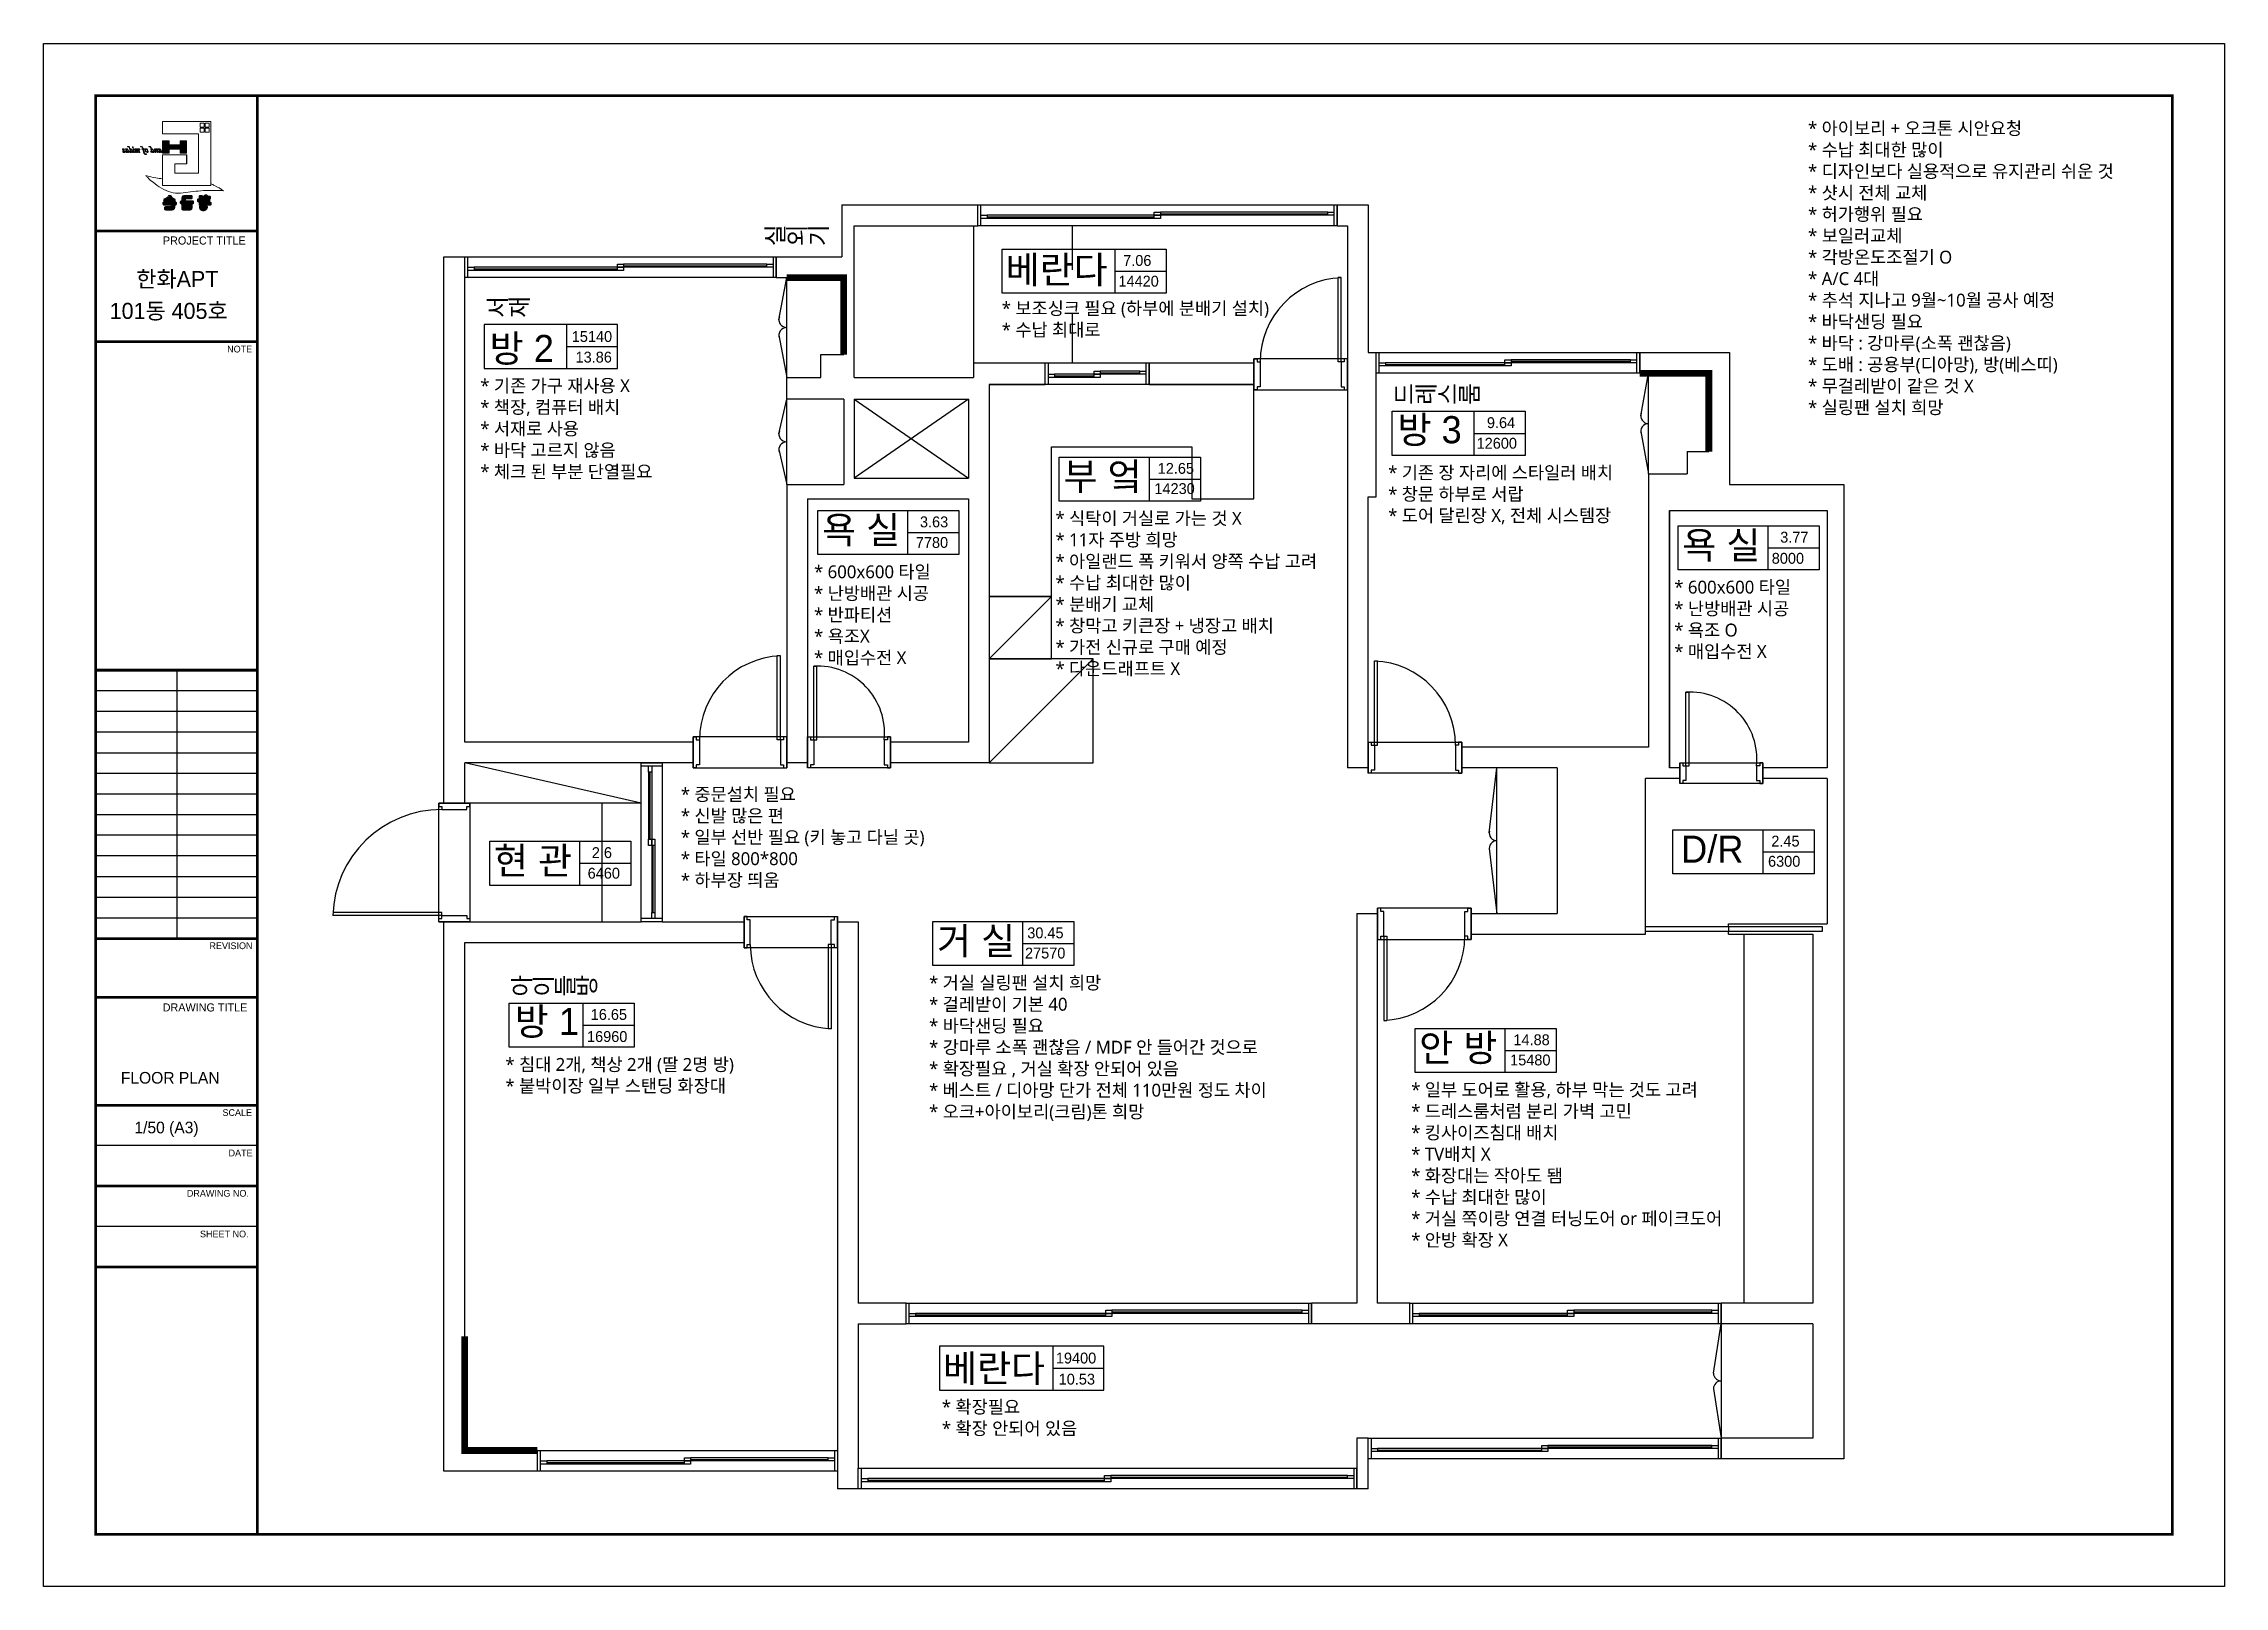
# Model space of a CAD drawing. Header units: millimetres. Extents: x -41292 to 298682, y -22072 to 33155.
# Drawn here: x 289 to 21289, y 153 to 15003 of the extents above; entities that cross this region are included whole.
import ezdxf
from ezdxf.enums import TextEntityAlignment as Align

# ---------------------------------------------------------------- set-up
doc = ezdxf.new("R2010")
doc.units = ezdxf.units.MM
doc.linetypes.add('HID', pattern=[2.3, 1.5, -0.8])
doc.linetypes.add('HIDDEN', pattern=[9.525, 6.35, -3.175])
for name, color, linetype in [('03-TEXT', 3, 'Continuous'), ('가구', 8, 'Continuous'), ('기타', 1, 'Continuous'), ('로고', 7, 'Continuous'), ('문자', 7, 'Continuous'), ('문자선', 3, 'Continuous'), ('벽1', 2, 'Continuous'), ('창호', 4, 'Continuous'), ('틀', 8, 'Continuous'), ('히든', 9, 'HIDDEN')]:
    doc.layers.add(name, color=color, linetype=linetype)
doc.styles.add('TITLE_BLOCK_01', font='', dxfattribs={"height": 2.5})
doc.styles.add('돋움', font='malgun.ttf')
doc.styles.add('코레일둥고', font='@Microsoft JhengHei Light.ttf')
doc.styles.add('휴먼엑스포', font='')
doc.styles.get('TITLE_BLOCK_01').set_extended_font_data('AvantGarde Bk BT')
doc.styles.get('휴먼엑스포').set_extended_font_data('휴먼엑스포')

msp = doc.modelspace()

# ---------------------------------------------------------------- texts
for s, height, style, p in [('PROJECT TITLE', 77.8339, 'TITLE_BLOCK_01', (1437.93, 13069.14)), ('한화APT', 154.661, '휴먼엑스포', (1182.15, 12659.66)), ('101동 405호', 154.661, '휴먼엑스포', (925.42, 12353.23)), ('NOTE', 64.862, 'TITLE_BLOCK_01', (2056.63, 12030.48)), ('REVISION', 64.862, 'TITLE_BLOCK_01', (1886.4, 6287.1)), ('REVISION', 64.862, 'TITLE_BLOCK_01', (1886.4, 6287.1)), ('DRAWING TITLE', 77.8339, 'TITLE_BLOCK_01', (1435.81, 5687.02)), ('FLOOR PLAN', 112.227, '휴먼엑스포', (1033.12, 4992.3)), (' 1/50 (A3)', 112.227, '휴먼엑스포', (1122.39, 4513.87)), ('SCALE', 64.862, 'TITLE_BLOCK_01', (2011.63, 4681.48)), ('DATE', 64.862, 'TITLE_BLOCK_01', (2070.31, 4292.43)), ('DRAWING NO.', 64.8616, 'TITLE_BLOCK_01', (1668.79, 3904)), ('SHEET NO.', 64.862, 'TITLE_BLOCK_01', (1795.42, 3512.54))]:
    msp.add_text(s, height=height, dxfattribs=dict(style=style)).set_placement(p)
at = {"layer": '03-TEXT', "style": '코레일둥고'}
for s, p in [('실외기', (7531.19, 13081.49)), ('서재', (4753.62, 12390.56)), ('드레스룸', (13694.19, 11554.15)), ('아이들방', (5195.28, 5857.47))]:
    msp.add_text(s, height=166.667, dxfattribs=at).set_placement(p, align=Align.CENTER)
at = {"layer": '문자', "style": '휴먼엑스포'}
for s, height, p in [('베란다', 261.161, (9552.93, 12695.93)), (' 7.06', 104.464, (10646.11, 12863.82)), ('14420', 104.464, (10639.5, 12664.36)), ('방 2', 261.161, (4583.96, 11938.11)), ('15140', 104.464, (5375.2, 12131.78)), ('13.86', 104.464, (5411.75, 11933.37)), ('방 3', 261.161, (13326.01, 11156.37)), ('9.64', 104.464, (14187.81, 11302.4)), ('12600', 104.464, (14088.55, 11104.26)), ('부 엌', 261.161, (10110.09, 10706.6)), (' 12.65', 104.464, (10978.72, 10862.28)), ('14230', 104.464, (10985.77, 10667.76)), ('욕 실', 261.161, (7785.24, 10191.81)), ('3.63', 104.464, (8728.15, 10347.48)), ('욕 실', 261.161, (16069.14, 10044.47)), ('3.77', 104.464, (17012.05, 10200.15)), ('7780', 104.464, (8688.28, 10149.34)), ('8000', 104.464, (16930.73, 9996.66)), (' D/R', 261.161, (15960.13, 7118.98)), (' 2.45', 104.464, (16887.85, 7274.66)), ('현 관 ', 261.161, (4625.31, 7008.07)), ('2.6', 104.464, (5568.22, 7163.75)), ('6300', 104.464, (16894.9, 7080.14)), ('6460', 104.464, (5528.35, 6965.6)), ('거 실', 261.161, (8892.92, 6235.67)), ('27570', 104.464, (9739.8, 6196.83)), ('30.45', 104.464, (9761.55, 6391.35)), ('방 1', 261.161, (4825.61, 5459.7)), ('16.65', 104.464, (5557.56, 5605.73)), ('16960', 104.464, (5522.15, 5393.47)), ('안 방', 261.161, (13535.59, 5206.77)), (' 14.88', 104.464, (14404.22, 5362.44)), ('15480', 104.464, (14411.27, 5167.92)), ('베란다', 261.161, (8950.32, 2120.47)), ('19400', 104.464, (10036.89, 2298.82)), ('10.53', 104.464, (10063.87, 2095.54))]:
    msp.add_text(s, height=height, dxfattribs=at).set_placement(p)
at = {"layer": '문자선', "char_height": 123.9957, "attachment_point": 1, "style": '돋움'}
for s, width, heights, insert in [('* 아이보리 + 오크톤 시안요청\\P* 수납 최대한 많이\\P* 디자인보다 실용적으로 유지관리 쉬운 것\\P* 샷시 전체 교체\\P* 허가행위 필요\\P* 보일러교체\\P* 각방온도조절기 O\\P* A/C 4대\\P* 추석 지나고 9월~10월 공사 예정\\P* 바닥샌딩 필요\\P* 바닥 : 강마루(소폭 괜찮음)\\P* 도배 : 공용부(디아망), 방(베스띠)\\P* 무걸레받이 같은 것 X\\P* 실링팬 설치 희망', 4160.6986, [5396.21], (17280.01, 14250.12)), ('* 보조싱크 필요 (하부에 분배기 설치)\\P* 수납 최대로', 3903.5904, [2846.68], (9515.4, 12517.29)), ('* 기존 가구 재사용 X\\P* 책장, 컴퓨터 배치\\P* 서재로 사용\\P* 바닥 고르지 않음\\P* 체크 된 부분 단열필요', 3903.5904, [2846.68], (4494.41, 11772.39)), ('* 기존 장 자리에 스타일러 배치\\P* 창문 하부로 서랍\\P* 도어 달린장 X, 전체 시스템장', 3903.5904, [2846.68], (13236.46, 10935.97)), ('* 식탁이 거실로 가는 것 X\\P* 11자 주방 희망\\P* 아일랜드 폭 키워서 양쪽 수납 고려\\P* 수납 최대한 많이\\P* 분배기 교체\\P* 창막고 키큰장 + 냉장고 배치\\P* 가전 신규로 구매 예정\\P* 다운드래프트 X', 3903.5904, [2846.68], (10032.95, 10495.85)), ('\\pxt0;* 600x600 타일\\P\\ptz;* 난방배관 시공\\P* 반파티션\\P* 욕조X\\P\\pt0;* 매입수전 X', 3903.5904, [2846.68], (7708.1, 9981.05)), ('\\pxt0;* 600x600 타일\\P\\ptz;* 난방배관 시공\\P* 욕조 O\\P\\pt0;* 매입수전 X', 3903.5904, [2846.68], (15992, 9833.72)), ('* 중문설치 필요\\P* 신발 많은 편\\P* 일부 선반 필요 (키 놓고 다닐 곳)\\P* 타일 800*800\\P* 하부장 띄움', 3903.5904, [2846.68], (6425.11, 7839.79)), ('* 거실 실링팬 설치 희망\\P* 걸레받이 기본 40\\P* 바닥샌딩 필요\\P* 강마루 소폭 괜찮음 / MDF 안 들어간 것으로\\P* 확장필요 , 거실 확장 안되어 있음\\P* 베스트 / 디아망 단가 전체 110만원 정도 차이\\P* 오크+아이보리(크림)톤 희망', 3903.5904, [2846.68], (8815.78, 6024.92)), ('* 침대 2개, 책상 2개 (딸 2명 방)\\P* 붙박이장 일부 스탠딩 화장대', 3903.5904, [2846.68], (4736.06, 5239.3)), ('* 일부 도어로 활용, 하부 막는 것도 고려\\P* 드레스룸처럼 분리 가벽 고민\\P* 킹사이즈침대 배치\\P* TV배치 X\\P* 화장대는 작아도 됌\\P* 수납 최대한 많이\\P* 거실 쪽이랑 연결 터닝도어 or 페이크도어\\P* 안방 확장 X', 3903.5904, [2846.68], (13458.45, 4996.02)), ('* 확장필요\\P* 확장 안되어 있음', 3903.5904, [2846.68], (8938.75, 1942.94))]:
    msp.add_mtext_dynamic_manual_height_columns(s, width=width, gutter_width=184.39, heights=heights, dxfattribs=dict(at, insert=insert))

# ---------------------------------------------------------------- blocks, each defined once
blk = doc.blocks.new('block 3')
at = {"layer": '로고', "color": 250, "lineweight": 90, "true_color": 0x404041}
blk.add_lwpolyline([(60.7, -172.5), (60.7, -171.3), (61.7, -171.3), (61.7, -172.5), (64.9, -172.5), (64.9, -173.5), (57.5, -173.5), (57.5, -172.5), (60.7, -172.5)], dxfattribs=at)
for points, knots in [([(40.5, -173.3), (40.3, -173.4), (40.1, -173.5), (39.8, -173.5), (39.6, -173.5), (39.3, -173.5), (39, -173.5), (39, -173.5), (34.9, -173.5), (34.9, -173.5), (34.9, -173.5), (34.9, -172.7), (34.9, -172.7), (34.9, -172.7), (37.1, -172.7), (37.1, -172.7), (37.1, -172.7), (37.1, -172.3), (37.1, -172.3), (36.9, -172.3), (36.7, -172.2), (36.6, -172.1), (36.4, -172), (36.3, -171.9), (36.2, -171.8), (36, -171.6), (35.9, -171.5), (35.9, -171.3), (35.8, -171.1), (35.8, -170.9), (35.8, -170.8), (35.8, -170.6), (35.8, -170.4), (35.9, -170.2), (36, -170), (36.1, -169.9), (36.2, -169.8), (36.2, -169.8), (35.3, -169.8), (35.3, -169.8), (35.3, -169.8), (35.3, -168.9), (35.3, -168.9), (35.3, -168.9), (37.1, -168.9), (37.1, -168.9), (37.1, -168.9), (37.1, -168.1), (37.1, -168.1), (37.1, -168.1), (38.2, -168.1), (38.2, -168.1), (38.2, -168.1), (38.2, -168.9), (38.2, -168.9), (38.2, -168.9), (40, -168.9), (40, -168.9), (40, -168.9), (40, -169.8), (40, -169.8), (40, -169.8), (39.1, -169.8), (39.1, -169.8), (39.2, -169.9), (39.3, -170), (39.4, -170.2), (39.5, -170.4), (39.5, -170.6), (39.5, -170.8), (39.5, -171.2), (39.4, -171.5), (39.1, -171.8), (38.9, -172), (38.6, -172.2), (38.2, -172.3), (38.2, -172.3), (38.2, -172.7), (38.2, -172.7), (38.2, -172.7), (39, -172.7), (39, -172.7), (39.3, -172.7), (39.6, -172.6), (39.9, -172.6), (40.1, -172.5), (40.3, -172.5), (40.5, -172.4), (40.5, -172.4), (40.5, -168.5), (40.5, -168.5), (40.5, -168.5), (41.5, -168.5), (41.5, -168.5), (41.5, -168.5), (41.5, -170.6), (41.5, -170.6), (41.5, -170.6), (42.6, -170.6), (42.6, -170.6), (42.6, -170.6), (42.6, -171.5), (42.6, -171.5), (42.6, -171.5), (41.5, -171.5), (41.5, -171.5), (41.5, -171.5), (41.5, -173.8), (41.5, -173.8), (41.5, -173.8), (40.5, -173.8), (40.5, -173.8), (40.5, -173.8), (40.5, -173.3), (40.5, -173.3)], [0, 0, 0, 0, 1, 1, 1, 2, 2, 2, 3, 3, 3, 4, 4, 4, 5, 5, 5, 6, 6, 6, 7, 7, 7, 8, 8, 8, 9, 9, 9, 10, 10, 10, 11, 11, 11, 12, 12, 12, 13, 13, 13, 14, 14, 14, 15, 15, 15, 16, 16, 16, 17, 17, 17, 18, 18, 18, 19, 19, 19, 20, 20, 20, 21, 21, 21, 22, 22, 22, 23, 23, 23, 24, 24, 24, 25, 25, 25, 26, 26, 26, 27, 27, 27, 28, 28, 28, 29, 29, 29, 30, 30, 30, 31, 31, 31, 32, 32, 32, 33, 33, 33, 34, 34, 34, 35, 35, 35, 36, 36, 36, 37, 37, 37, 38, 38, 38, 38]), ([(51.6, -169.9), (51.6, -169.7), (51.6, -169.6), (51.5, -169.5), (51.5, -169.4), (51.3, -169.4), (51.1, -169.4), (51.1, -169.4), (47.2, -169.4), (47.2, -169.4), (47.2, -169.4), (47.2, -168.5), (47.2, -168.5), (47.2, -168.5), (51.1, -168.5), (51.1, -168.5), (51.4, -168.5), (51.7, -168.5), (51.9, -168.5), (52.1, -168.6), (52.2, -168.6), (52.4, -168.7), (52.5, -168.8), (52.6, -169), (52.6, -169.2), (52.6, -169.3), (52.7, -169.6), (52.7, -169.8), (52.7, -169.8), (52.7, -171.9), (52.7, -171.9), (52.7, -171.9), (53.7, -171.9), (53.7, -171.9), (53.7, -171.9), (53.7, -172.8), (53.7, -172.8), (53.7, -172.8), (46.3, -172.8), (46.3, -172.8), (46.3, -172.8), (46.3, -171.9), (46.3, -171.9), (46.3, -171.9), (51.6, -171.9), (51.6, -171.9), (51.6, -171.9), (51.6, -169.9), (51.6, -169.9)], [0, 0, 0, 0, 1, 1, 1, 2, 2, 2, 3, 3, 3, 4, 4, 4, 5, 5, 5, 6, 6, 6, 7, 7, 7, 8, 8, 8, 9, 9, 9, 10, 10, 10, 11, 11, 11, 12, 12, 12, 13, 13, 13, 14, 14, 14, 15, 15, 15, 16, 16, 16, 16]), ([(61.9, -168.5), (61.9, -168.6), (61.8, -168.7), (61.8, -168.7), (61.8, -168.8), (61.8, -168.9), (61.7, -169), (61.9, -169.2), (62.1, -169.4), (62.3, -169.5), (62.5, -169.7), (62.7, -169.9), (63, -170), (63.2, -170.2), (63.5, -170.3), (63.7, -170.4), (64, -170.5), (64.2, -170.6), (64.5, -170.7), (64.5, -170.7), (64.1, -171.5), (64.1, -171.5), (63.8, -171.5), (63.6, -171.4), (63.3, -171.3), (63, -171.2), (62.8, -171.1), (62.5, -170.9), (62.3, -170.7), (62, -170.6), (61.8, -170.4), (61.6, -170.2), (61.4, -170), (61.2, -169.8), (60.9, -170.2), (60.5, -170.6), (60.1, -170.9), (59.6, -171.2), (59.1, -171.5), (58.5, -171.6), (58.5, -171.6), (58.1, -170.8), (58.1, -170.8), (58.4, -170.7), (58.7, -170.6), (59, -170.4), (59.3, -170.3), (59.6, -170.1), (59.8, -169.9), (60.1, -169.6), (60.3, -169.4), (60.5, -169.1), (60.7, -168.9), (60.8, -168.6), (60.8, -168.3), (60.8, -168.3), (61.9, -168.5), (61.9, -168.5)], [0, 0, 0, 0, 1, 1, 1, 2, 2, 2, 3, 3, 3, 4, 4, 4, 5, 5, 5, 6, 6, 6, 7, 7, 7, 8, 8, 8, 9, 9, 9, 10, 10, 10, 11, 11, 11, 12, 12, 12, 13, 13, 13, 14, 14, 14, 15, 15, 15, 16, 16, 16, 17, 17, 17, 18, 18, 18, 19, 19, 19, 19]), ([(36.8, -170.7), (36.8, -171), (36.8, -171.2), (37, -171.3), (37.1, -171.5), (37.4, -171.6), (37.6, -171.6), (37.9, -171.6), (38.1, -171.5), (38.3, -171.3), (38.4, -171.2), (38.5, -171), (38.5, -170.7), (38.5, -170.5), (38.4, -170.3), (38.3, -170.2), (38.1, -170), (37.9, -169.9), (37.6, -169.9), (37.4, -169.9), (37.1, -170), (37, -170.2), (36.8, -170.3), (36.8, -170.5), (36.8, -170.7)], [0, 0, 0, 0, 1, 1, 1, 2, 2, 2, 3, 3, 3, 4, 4, 4, 5, 5, 5, 6, 6, 6, 7, 7, 7, 8, 8, 8, 8]), ([(37.4, -175.4), (37.4, -175.1), (37.4, -174.9), (37.5, -174.7), (37.6, -174.5), (37.8, -174.3), (37.9, -174.2), (38.1, -174), (38.3, -173.9), (38.5, -173.8), (38.8, -173.7), (39.1, -173.6), (39.3, -173.6), (39.6, -173.6), (39.9, -173.7), (40.2, -173.8), (40.4, -173.9), (40.6, -174), (40.8, -174.2), (40.9, -174.3), (41.1, -174.5), (41.2, -174.7), (41.2, -174.9), (41.3, -175.1), (41.3, -175.4), (41.3, -175.6), (41.2, -175.9), (41.2, -176.1), (41.1, -176.3), (40.9, -176.5), (40.8, -176.6), (40.6, -176.8), (40.4, -176.9), (40.1, -177), (39.9, -177.1), (39.6, -177.1), (39.3, -177.1), (39.1, -177.1), (38.8, -177.1), (38.5, -177), (38.3, -176.9), (38.1, -176.8), (37.9, -176.6), (37.8, -176.5), (37.6, -176.3), (37.5, -176.1), (37.4, -175.9), (37.4, -175.6), (37.4, -175.4)], [0, 0, 0, 0, 1, 1, 1, 2, 2, 2, 3, 3, 3, 4, 4, 4, 5, 5, 5, 6, 6, 6, 7, 7, 7, 8, 8, 8, 9, 9, 9, 10, 10, 10, 11, 11, 11, 12, 12, 12, 13, 13, 13, 14, 14, 14, 15, 15, 15, 16, 16, 16, 16]), ([(38.3, -175.4), (38.3, -175.7), (38.4, -175.9), (38.6, -176), (38.8, -176.2), (39.1, -176.3), (39.3, -176.3), (39.6, -176.3), (39.9, -176.2), (40.1, -176), (40.2, -175.9), (40.3, -175.7), (40.3, -175.4), (40.3, -175.1), (40.2, -174.9), (40.1, -174.7), (39.9, -174.6), (39.6, -174.5), (39.3, -174.5), (39.1, -174.5), (38.8, -174.6), (38.6, -174.7), (38.4, -174.9), (38.3, -175.1), (38.3, -175.4)], [0, 0, 0, 0, 1, 1, 1, 2, 2, 2, 3, 3, 3, 4, 4, 4, 5, 5, 5, 6, 6, 6, 7, 7, 7, 8, 8, 8, 8]), ([(52.7, -173.7), (52.7, -173.7), (52.7, -176.7), (52.7, -176.7), (52.7, -176.7), (48.5, -176.7), (48.5, -176.7), (48.2, -176.7), (48, -176.7), (47.9, -176.7), (47.7, -176.6), (47.6, -176.6), (47.5, -176.5), (47.4, -176.4), (47.4, -176.3), (47.3, -176.1), (47.3, -176), (47.3, -175.8), (47.3, -175.6), (47.3, -175.6), (47.3, -173.7), (47.3, -173.7), (47.3, -173.7), (52.7, -173.7), (52.7, -173.7)], [0, 0, 0, 0, 1, 1, 1, 2, 2, 2, 3, 3, 3, 4, 4, 4, 5, 5, 5, 6, 6, 6, 7, 7, 7, 8, 8, 8, 8]), ([(48.3, -174.6), (48.3, -174.6), (48.3, -175.5), (48.3, -175.5), (48.3, -175.6), (48.4, -175.7), (48.4, -175.8), (48.4, -175.8), (48.5, -175.8), (48.6, -175.8), (48.6, -175.8), (51.6, -175.8), (51.6, -175.8), (51.6, -175.8), (51.6, -174.6), (51.6, -174.6), (51.6, -174.6), (48.3, -174.6), (48.3, -174.6)], [0, 0, 0, 0, 1, 1, 1, 2, 2, 2, 3, 3, 3, 4, 4, 4, 5, 5, 5, 6, 6, 6, 6]), ([(59.5, -175.1), (59.5, -175.3), (59.6, -175.5), (59.7, -175.6), (59.8, -175.7), (59.9, -175.7), (60.1, -175.7), (60.1, -175.7), (64, -175.7), (64, -175.7), (64, -175.7), (64, -176.7), (64, -176.7), (64, -176.7), (60.1, -176.7), (60.1, -176.7), (59.8, -176.7), (59.6, -176.6), (59.4, -176.6), (59.2, -176.5), (59, -176.4), (58.9, -176.3), (58.7, -176.2), (58.6, -176.1), (58.6, -175.9), (58.5, -175.7), (58.5, -175.4), (58.5, -175.1), (58.5, -175.1), (58.5, -173.9), (58.5, -173.9), (58.5, -173.9), (59.5, -173.9), (59.5, -173.9), (59.5, -173.9), (59.5, -175.1), (59.5, -175.1)], [0, 0, 0, 0, 1, 1, 1, 2, 2, 2, 3, 3, 3, 4, 4, 4, 5, 5, 5, 6, 6, 6, 7, 7, 7, 8, 8, 8, 9, 9, 9, 10, 10, 10, 11, 11, 11, 12, 12, 12, 12])]:
    blk.add_open_spline(points, degree=3, knots=knots, dxfattribs=at)
blk = doc.blocks.new('block 7')
at = {"layer": '로고', "true_color": 0xffcb04}
h = blk.add_hatch(color=40, dxfattribs=at)
h.dxf.hatch_style = 2
edge = h.paths.add_edge_path()
edge.add_spline(control_points=[(40, -169.8), (40, -169.8), (40, -169.8), (40, -169.8), (39.1, -169.8), (39.1, -169.8), (39.2, -169.9), (39.3, -170), (39.4, -170.2), (39.5, -170.4), (39.5, -170.6), (39.5, -170.8), (39.5, -171.2), (39.4, -171.5), (39.1, -171.8), (38.9, -172), (38.6, -172.2), (38.2, -172.3), (38.2, -172.3), (38.2, -172.7), (38.2, -172.7), (38.2, -172.7), (39, -172.7), (39, -172.7), (39.3, -172.7), (39.6, -172.6), (39.9, -172.6), (40.1, -172.5), (40.3, -172.5), (40.5, -172.4), (40.5, -172.4), (40.5, -168.5), (40.5, -168.5), (40.5, -168.5), (41.5, -168.5), (41.5, -168.5), (41.5, -168.5), (41.5, -170.6), (41.5, -170.6), (41.5, -170.6), (42.6, -170.6), (42.6, -170.6), (42.6, -170.6), (42.6, -171.5), (42.6, -171.5), (42.6, -171.5), (41.5, -171.5), (41.5, -171.5), (41.5, -171.5), (41.5, -173.8), (41.5, -173.8), (41.5, -173.8), (40.5, -173.8), (40.5, -173.8), (40.5, -173.8), (40.5, -173.3), (40.5, -173.3), (40.3, -173.4), (40.1, -173.5), (39.8, -173.5), (39.6, -173.5), (39.3, -173.5), (39, -173.5), (39, -173.5), (34.9, -173.5), (34.9, -173.5), (34.9, -173.5), (34.9, -172.7), (34.9, -172.7), (34.9, -172.7), (37.1, -172.7), (37.1, -172.7), (37.1, -172.7), (37.1, -172.3), (37.1, -172.3), (36.9, -172.3), (36.7, -172.2), (36.6, -172.1), (36.4, -172), (36.3, -171.9), (36.2, -171.8), (36, -171.6), (35.9, -171.5), (35.9, -171.3), (35.8, -171.1), (35.8, -170.9), (35.8, -170.8), (35.8, -170.6), (35.8, -170.4), (35.9, -170.2), (36, -170), (36.1, -169.9), (36.2, -169.8), (36.2, -169.8), (35.3, -169.8), (35.3, -169.8), (35.3, -169.8), (35.3, -168.9), (35.3, -168.9), (35.3, -168.9), (37.1, -168.9), (37.1, -168.9), (37.1, -168.9), (37.1, -168.1), (37.1, -168.1), (37.1, -168.1), (38.2, -168.1), (38.2, -168.1), (38.2, -168.1), (38.2, -168.9), (38.2, -168.9), (38.2, -168.9), (40, -168.9), (40, -168.9), (40, -168.9), (40, -169.8), (40, -169.8)], knot_values=[0, 0, 0, 0, 0.0001, 0.0002, 1, 1, 1, 2, 2, 2, 3, 3, 3, 4, 4, 4, 5, 5, 5, 6, 6, 6, 7, 7, 7, 8, 8, 8, 9, 9, 9, 10, 10, 10, 11, 11, 11, 12, 12, 12, 13, 13, 13, 14, 14, 14, 15, 15, 15, 16, 16, 16, 17, 17, 17, 18, 18, 18, 19, 19, 19, 20, 20, 20, 21, 21, 21, 22, 22, 22, 23, 23, 23, 24, 24, 24, 25, 25, 25, 26, 26, 26, 27, 27, 27, 28, 28, 28, 29, 29, 29, 30, 30, 30, 31, 31, 31, 32, 32, 32, 33, 33, 33, 34, 34, 34, 35, 35, 35, 36, 36, 36, 37, 37, 37, 38, 38, 38, 38], degree=3, periodic=0)
edge = h.paths.add_edge_path()
edge.add_spline(control_points=[(37.6, -169.9), (37.6, -169.9), (37.6, -169.9), (37.4, -169.9), (37.1, -170), (37, -170.2), (36.8, -170.3), (36.8, -170.5), (36.8, -170.7), (36.8, -171), (36.8, -171.2), (37, -171.3), (37.1, -171.5), (37.4, -171.6), (37.6, -171.6), (37.9, -171.6), (38.1, -171.5), (38.3, -171.3), (38.4, -171.2), (38.5, -171), (38.5, -170.7), (38.5, -170.5), (38.4, -170.3), (38.3, -170.2), (38.1, -170), (37.9, -169.9), (37.6, -169.9)], knot_values=[0, 0, 0, 0, 0.0001, 0.0002, 1, 1, 1, 2, 2, 2, 3, 3, 3, 4, 4, 4, 5, 5, 5, 6, 6, 6, 7, 7, 7, 8, 8, 8, 8], degree=3, periodic=0)
edge = h.paths.add_edge_path()
edge.add_spline(control_points=[(37.9, -176.6), (37.9, -176.6), (37.9, -176.6), (37.8, -176.5), (37.6, -176.3), (37.5, -176.1), (37.4, -175.9), (37.4, -175.6), (37.4, -175.4), (37.4, -175.1), (37.4, -174.9), (37.5, -174.7), (37.6, -174.5), (37.8, -174.3), (37.9, -174.2), (38.1, -174), (38.3, -173.9), (38.5, -173.8), (38.8, -173.7), (39.1, -173.6), (39.3, -173.6), (39.6, -173.6), (39.9, -173.7), (40.2, -173.8), (40.4, -173.9), (40.6, -174), (40.8, -174.2), (40.9, -174.3), (41.1, -174.5), (41.2, -174.7), (41.2, -174.9), (41.3, -175.1), (41.3, -175.4), (41.3, -175.6), (41.2, -175.9), (41.2, -176.1), (41.1, -176.3), (40.9, -176.5), (40.8, -176.6), (40.6, -176.8), (40.4, -176.9), (40.1, -177), (39.9, -177.1), (39.6, -177.1), (39.3, -177.1), (39.1, -177.1), (38.8, -177.1), (38.5, -177), (38.3, -176.9), (38.1, -176.8), (37.9, -176.6)], knot_values=[0, 0, 0, 0, 0.0001, 0.0002, 1, 1, 1, 2, 2, 2, 3, 3, 3, 4, 4, 4, 5, 5, 5, 6, 6, 6, 7, 7, 7, 8, 8, 8, 9, 9, 9, 10, 10, 10, 11, 11, 11, 12, 12, 12, 13, 13, 13, 14, 14, 14, 15, 15, 15, 16, 16, 16, 16], degree=3, periodic=0)
edge = h.paths.add_edge_path()
edge.add_spline(control_points=[(39.3, -174.5), (39.3, -174.5), (39.3, -174.5), (39.1, -174.5), (38.8, -174.6), (38.6, -174.7), (38.4, -174.9), (38.3, -175.1), (38.3, -175.4), (38.3, -175.7), (38.4, -175.9), (38.6, -176), (38.8, -176.2), (39.1, -176.3), (39.3, -176.3), (39.6, -176.3), (39.9, -176.2), (40.1, -176), (40.2, -175.9), (40.3, -175.7), (40.3, -175.4), (40.3, -175.1), (40.2, -174.9), (40.1, -174.7), (39.9, -174.6), (39.6, -174.5), (39.3, -174.5)], knot_values=[0, 0, 0, 0, 0.0001, 0.0002, 1, 1, 1, 2, 2, 2, 3, 3, 3, 4, 4, 4, 5, 5, 5, 6, 6, 6, 7, 7, 7, 8, 8, 8, 8], degree=3, periodic=0)
h = blk.add_hatch(color=40, dxfattribs=at)
h.dxf.hatch_style = 2
edge = h.paths.add_edge_path()
edge.add_spline(control_points=[(46.3, -171.9), (46.3, -171.9), (46.3, -171.9), (46.3, -171.9), (51.6, -171.9), (51.6, -171.9), (51.6, -171.9), (51.6, -169.9), (51.6, -169.9), (51.6, -169.7), (51.6, -169.6), (51.5, -169.5), (51.5, -169.4), (51.3, -169.4), (51.1, -169.4), (51.1, -169.4), (47.2, -169.4), (47.2, -169.4), (47.2, -169.4), (47.2, -168.5), (47.2, -168.5), (47.2, -168.5), (51.1, -168.5), (51.1, -168.5), (51.4, -168.5), (51.7, -168.5), (51.9, -168.6), (52.1, -168.6), (52.2, -168.6), (52.4, -168.7), (52.5, -168.8), (52.6, -169), (52.6, -169.2), (52.6, -169.3), (52.7, -169.6), (52.7, -169.8), (52.7, -169.8), (52.7, -171.9), (52.7, -171.9), (52.7, -171.9), (53.7, -171.9), (53.7, -171.9), (53.7, -171.9), (53.7, -172.8), (53.7, -172.8), (53.7, -172.8), (46.3, -172.8), (46.3, -172.8), (46.3, -172.8), (46.3, -171.9), (46.3, -171.9)], knot_values=[0, 0, 0, 0, 0.0001, 0.0002, 1, 1, 1, 2, 2, 2, 3, 3, 3, 4, 4, 4, 5, 5, 5, 6, 6, 6, 7, 7, 7, 8, 8, 8, 9, 9, 9, 10, 10, 10, 11, 11, 11, 12, 12, 12, 13, 13, 13, 14, 14, 14, 15, 15, 15, 16, 16, 16, 16], degree=3, periodic=0)
edge = h.paths.add_edge_path()
edge.add_spline(control_points=[(47.3, -175.6), (47.3, -175.6), (47.3, -175.6), (47.3, -175.6), (47.3, -173.7), (47.3, -173.7), (47.3, -173.7), (52.7, -173.7), (52.7, -173.7), (52.7, -173.7), (52.7, -176.7), (52.7, -176.7), (52.7, -176.7), (48.5, -176.7), (48.5, -176.7), (48.2, -176.7), (48, -176.7), (47.9, -176.7), (47.7, -176.6), (47.6, -176.6), (47.5, -176.5), (47.4, -176.4), (47.4, -176.3), (47.3, -176.1), (47.3, -176), (47.3, -175.8), (47.3, -175.6)], knot_values=[0, 0, 0, 0, 0.0001, 0.0002, 1, 1, 1, 2, 2, 2, 3, 3, 3, 4, 4, 4, 5, 5, 5, 6, 6, 6, 7, 7, 7, 8, 8, 8, 8], degree=3, periodic=0)
edge = h.paths.add_edge_path()
edge.add_spline(control_points=[(48.3, -174.6), (48.3, -174.6), (48.3, -174.6), (48.3, -174.6), (48.3, -175.5), (48.3, -175.5), (48.3, -175.6), (48.4, -175.7), (48.4, -175.8), (48.4, -175.8), (48.5, -175.8), (48.6, -175.8), (48.6, -175.8), (51.6, -175.8), (51.6, -175.8), (51.6, -175.8), (51.6, -174.6), (51.6, -174.6), (51.6, -174.6), (48.3, -174.6), (48.3, -174.6)], knot_values=[0, 0, 0, 0, 0.0001, 0.0002, 1, 1, 1, 2, 2, 2, 3, 3, 3, 4, 4, 4, 5, 5, 5, 6, 6, 6, 6], degree=3, periodic=0)
h = blk.add_hatch(color=40, dxfattribs=at)
h.dxf.hatch_style = 2
h.paths.add_polyline_path([(60.7, -172.5), (60.7, -171.3), (61.7, -171.3), (61.7, -172.5), (64.9, -172.5), (64.9, -173.5), (57.5, -173.5), (57.5, -172.5)])
edge = h.paths.add_edge_path()
edge.add_spline(control_points=[(61.8, -168.7), (61.8, -168.7), (61.8, -168.7), (61.8, -168.8), (61.8, -168.9), (61.7, -169), (61.9, -169.2), (62.1, -169.4), (62.3, -169.5), (62.5, -169.7), (62.7, -169.9), (63, -170), (63.2, -170.2), (63.5, -170.3), (63.7, -170.4), (64, -170.5), (64.2, -170.6), (64.5, -170.7), (64.5, -170.7), (64.1, -171.5), (64.1, -171.5), (63.8, -171.5), (63.6, -171.4), (63.3, -171.3), (63, -171.2), (62.8, -171.1), (62.5, -170.9), (62.3, -170.7), (62, -170.6), (61.8, -170.4), (61.6, -170.2), (61.4, -170), (61.2, -169.8), (60.9, -170.2), (60.6, -170.6), (60.1, -170.9), (59.6, -171.2), (59.1, -171.5), (58.5, -171.6), (58.5, -171.6), (58.1, -170.8), (58.1, -170.8), (58.4, -170.7), (58.7, -170.6), (59, -170.4), (59.3, -170.3), (59.6, -170.1), (59.8, -169.9), (60.1, -169.6), (60.3, -169.4), (60.5, -169.1), (60.7, -168.9), (60.8, -168.6), (60.8, -168.3), (60.8, -168.3), (61.9, -168.5), (61.9, -168.5), (61.9, -168.6), (61.8, -168.7), (61.8, -168.7)], knot_values=[0, 0, 0, 0, 0.0001, 0.0002, 1, 1, 1, 2, 2, 2, 3, 3, 3, 4, 4, 4, 5, 5, 5, 6, 6, 6, 7, 7, 7, 8, 8, 8, 9, 9, 9, 10, 10, 10, 11, 11, 11, 12, 12, 12, 13, 13, 13, 14, 14, 14, 15, 15, 15, 16, 16, 16, 17, 17, 17, 18, 18, 18, 19, 19, 19, 19], degree=3, periodic=0)
edge = h.paths.add_edge_path()
edge.add_spline(control_points=[(59.4, -176.6), (59.4, -176.6), (59.4, -176.6), (59.2, -176.5), (59, -176.4), (58.9, -176.3), (58.7, -176.2), (58.7, -176.1), (58.6, -175.9), (58.5, -175.7), (58.5, -175.4), (58.5, -175.1), (58.5, -175.1), (58.5, -173.9), (58.5, -173.9), (58.5, -173.9), (59.5, -173.9), (59.5, -173.9), (59.5, -173.9), (59.5, -175.1), (59.5, -175.1), (59.5, -175.3), (59.6, -175.5), (59.7, -175.6), (59.8, -175.7), (59.9, -175.7), (60.1, -175.7), (60.1, -175.7), (64, -175.7), (64, -175.7), (64, -175.7), (64, -176.7), (64, -176.7), (64, -176.7), (60.1, -176.7), (60.1, -176.7), (59.8, -176.7), (59.6, -176.6), (59.4, -176.6)], knot_values=[0, 0, 0, 0, 0.0001, 0.0002, 1, 1, 1, 2, 2, 2, 3, 3, 3, 4, 4, 4, 5, 5, 5, 6, 6, 6, 7, 7, 7, 8, 8, 8, 9, 9, 9, 10, 10, 10, 11, 11, 11, 12, 12, 12, 12], degree=3, periodic=0)
at = {"layer": '로고', "lineweight": 0}
blk.add_lwpolyline([(60.7, -172.5), (60.7, -171.3), (61.7, -171.3), (61.7, -172.5), (64.9, -172.5), (64.9, -173.5), (57.5, -173.5), (57.5, -172.5), (60.7, -172.5)], dxfattribs=at)
for points, knots in [([(40.5, -173.3), (40.3, -173.4), (40.1, -173.5), (39.8, -173.5), (39.6, -173.5), (39.3, -173.5), (39, -173.5), (39, -173.5), (34.9, -173.5), (34.9, -173.5), (34.9, -173.5), (34.9, -172.7), (34.9, -172.7), (34.9, -172.7), (37.1, -172.7), (37.1, -172.7), (37.1, -172.7), (37.1, -172.3), (37.1, -172.3), (36.9, -172.3), (36.7, -172.2), (36.6, -172.1), (36.4, -172), (36.3, -171.9), (36.2, -171.8), (36, -171.6), (35.9, -171.5), (35.9, -171.3), (35.8, -171.1), (35.8, -170.9), (35.8, -170.8), (35.8, -170.6), (35.8, -170.4), (35.9, -170.2), (36, -170), (36.1, -169.9), (36.2, -169.8), (36.2, -169.8), (35.3, -169.8), (35.3, -169.8), (35.3, -169.8), (35.3, -168.9), (35.3, -168.9), (35.3, -168.9), (37.1, -168.9), (37.1, -168.9), (37.1, -168.9), (37.1, -168.1), (37.1, -168.1), (37.1, -168.1), (38.2, -168.1), (38.2, -168.1), (38.2, -168.1), (38.2, -168.9), (38.2, -168.9), (38.2, -168.9), (40, -168.9), (40, -168.9), (40, -168.9), (40, -169.8), (40, -169.8), (40, -169.8), (39.1, -169.8), (39.1, -169.8), (39.2, -169.9), (39.3, -170), (39.4, -170.2), (39.5, -170.4), (39.5, -170.6), (39.5, -170.8), (39.5, -171.2), (39.4, -171.5), (39.1, -171.8), (38.9, -172), (38.6, -172.2), (38.2, -172.3), (38.2, -172.3), (38.2, -172.7), (38.2, -172.7), (38.2, -172.7), (39, -172.7), (39, -172.7), (39.3, -172.7), (39.6, -172.6), (39.9, -172.6), (40.1, -172.5), (40.3, -172.5), (40.5, -172.4), (40.5, -172.4), (40.5, -168.5), (40.5, -168.5), (40.5, -168.5), (41.5, -168.5), (41.5, -168.5), (41.5, -168.5), (41.5, -170.6), (41.5, -170.6), (41.5, -170.6), (42.6, -170.6), (42.6, -170.6), (42.6, -170.6), (42.6, -171.5), (42.6, -171.5), (42.6, -171.5), (41.5, -171.5), (41.5, -171.5), (41.5, -171.5), (41.5, -173.8), (41.5, -173.8), (41.5, -173.8), (40.5, -173.8), (40.5, -173.8), (40.5, -173.8), (40.5, -173.3), (40.5, -173.3)], [0, 0, 0, 0, 1, 1, 1, 2, 2, 2, 3, 3, 3, 4, 4, 4, 5, 5, 5, 6, 6, 6, 7, 7, 7, 8, 8, 8, 9, 9, 9, 10, 10, 10, 11, 11, 11, 12, 12, 12, 13, 13, 13, 14, 14, 14, 15, 15, 15, 16, 16, 16, 17, 17, 17, 18, 18, 18, 19, 19, 19, 20, 20, 20, 21, 21, 21, 22, 22, 22, 23, 23, 23, 24, 24, 24, 25, 25, 25, 26, 26, 26, 27, 27, 27, 28, 28, 28, 29, 29, 29, 30, 30, 30, 31, 31, 31, 32, 32, 32, 33, 33, 33, 34, 34, 34, 35, 35, 35, 36, 36, 36, 37, 37, 37, 38, 38, 38, 38]), ([(51.6, -169.9), (51.6, -169.7), (51.6, -169.6), (51.5, -169.5), (51.5, -169.4), (51.3, -169.4), (51.1, -169.4), (51.1, -169.4), (47.2, -169.4), (47.2, -169.4), (47.2, -169.4), (47.2, -168.5), (47.2, -168.5), (47.2, -168.5), (51.1, -168.5), (51.1, -168.5), (51.4, -168.5), (51.7, -168.5), (51.9, -168.6), (52.1, -168.6), (52.2, -168.6), (52.4, -168.7), (52.5, -168.8), (52.6, -169), (52.6, -169.2), (52.6, -169.3), (52.7, -169.6), (52.7, -169.8), (52.7, -169.8), (52.7, -171.9), (52.7, -171.9), (52.7, -171.9), (53.7, -171.9), (53.7, -171.9), (53.7, -171.9), (53.7, -172.8), (53.7, -172.8), (53.7, -172.8), (46.3, -172.8), (46.3, -172.8), (46.3, -172.8), (46.3, -171.9), (46.3, -171.9), (46.3, -171.9), (51.6, -171.9), (51.6, -171.9), (51.6, -171.9), (51.6, -169.9), (51.6, -169.9)], [0, 0, 0, 0, 1, 1, 1, 2, 2, 2, 3, 3, 3, 4, 4, 4, 5, 5, 5, 6, 6, 6, 7, 7, 7, 8, 8, 8, 9, 9, 9, 10, 10, 10, 11, 11, 11, 12, 12, 12, 13, 13, 13, 14, 14, 14, 15, 15, 15, 16, 16, 16, 16]), ([(61.9, -168.5), (61.9, -168.6), (61.8, -168.7), (61.8, -168.7), (61.8, -168.8), (61.8, -168.9), (61.7, -169), (61.9, -169.2), (62.1, -169.4), (62.3, -169.5), (62.5, -169.7), (62.7, -169.9), (63, -170), (63.2, -170.2), (63.5, -170.3), (63.7, -170.4), (64, -170.5), (64.2, -170.6), (64.5, -170.7), (64.5, -170.7), (64.1, -171.5), (64.1, -171.5), (63.8, -171.5), (63.6, -171.4), (63.3, -171.3), (63, -171.2), (62.8, -171.1), (62.5, -170.9), (62.3, -170.7), (62, -170.6), (61.8, -170.4), (61.6, -170.2), (61.4, -170), (61.2, -169.8), (60.9, -170.2), (60.6, -170.6), (60.1, -170.9), (59.6, -171.2), (59.1, -171.5), (58.5, -171.6), (58.5, -171.6), (58.1, -170.8), (58.1, -170.8), (58.4, -170.7), (58.7, -170.6), (59, -170.4), (59.3, -170.3), (59.6, -170.1), (59.8, -169.9), (60.1, -169.6), (60.3, -169.4), (60.5, -169.1), (60.7, -168.9), (60.8, -168.6), (60.8, -168.3), (60.8, -168.3), (61.9, -168.5), (61.9, -168.5)], [0, 0, 0, 0, 1, 1, 1, 2, 2, 2, 3, 3, 3, 4, 4, 4, 5, 5, 5, 6, 6, 6, 7, 7, 7, 8, 8, 8, 9, 9, 9, 10, 10, 10, 11, 11, 11, 12, 12, 12, 13, 13, 13, 14, 14, 14, 15, 15, 15, 16, 16, 16, 17, 17, 17, 18, 18, 18, 19, 19, 19, 19]), ([(36.8, -170.7), (36.8, -171), (36.8, -171.2), (37, -171.3), (37.1, -171.5), (37.4, -171.6), (37.6, -171.6), (37.9, -171.6), (38.1, -171.5), (38.3, -171.3), (38.4, -171.2), (38.5, -171), (38.5, -170.7), (38.5, -170.5), (38.4, -170.3), (38.3, -170.2), (38.1, -170), (37.9, -169.9), (37.6, -169.9), (37.4, -169.9), (37.1, -170), (37, -170.2), (36.8, -170.3), (36.8, -170.5), (36.8, -170.7)], [0, 0, 0, 0, 1, 1, 1, 2, 2, 2, 3, 3, 3, 4, 4, 4, 5, 5, 5, 6, 6, 6, 7, 7, 7, 8, 8, 8, 8]), ([(37.4, -175.4), (37.4, -175.1), (37.4, -174.9), (37.5, -174.7), (37.6, -174.5), (37.8, -174.3), (37.9, -174.2), (38.1, -174), (38.3, -173.9), (38.5, -173.8), (38.8, -173.7), (39.1, -173.6), (39.3, -173.6), (39.6, -173.6), (39.9, -173.7), (40.2, -173.8), (40.4, -173.9), (40.6, -174), (40.8, -174.2), (40.9, -174.3), (41.1, -174.5), (41.2, -174.7), (41.2, -174.9), (41.3, -175.1), (41.3, -175.4), (41.3, -175.6), (41.2, -175.9), (41.2, -176.1), (41.1, -176.3), (40.9, -176.5), (40.8, -176.6), (40.6, -176.8), (40.4, -176.9), (40.1, -177), (39.9, -177.1), (39.6, -177.1), (39.3, -177.1), (39.1, -177.1), (38.8, -177.1), (38.5, -177), (38.3, -176.9), (38.1, -176.8), (37.9, -176.6), (37.8, -176.5), (37.6, -176.3), (37.5, -176.1), (37.4, -175.9), (37.4, -175.6), (37.4, -175.4)], [0, 0, 0, 0, 1, 1, 1, 2, 2, 2, 3, 3, 3, 4, 4, 4, 5, 5, 5, 6, 6, 6, 7, 7, 7, 8, 8, 8, 9, 9, 9, 10, 10, 10, 11, 11, 11, 12, 12, 12, 13, 13, 13, 14, 14, 14, 15, 15, 15, 16, 16, 16, 16]), ([(38.3, -175.4), (38.3, -175.7), (38.4, -175.9), (38.6, -176), (38.8, -176.2), (39.1, -176.3), (39.3, -176.3), (39.6, -176.3), (39.9, -176.2), (40.1, -176), (40.2, -175.9), (40.3, -175.7), (40.3, -175.4), (40.3, -175.1), (40.2, -174.9), (40.1, -174.7), (39.9, -174.6), (39.6, -174.5), (39.3, -174.5), (39.1, -174.5), (38.8, -174.6), (38.6, -174.7), (38.4, -174.9), (38.3, -175.1), (38.3, -175.4)], [0, 0, 0, 0, 1, 1, 1, 2, 2, 2, 3, 3, 3, 4, 4, 4, 5, 5, 5, 6, 6, 6, 7, 7, 7, 8, 8, 8, 8]), ([(52.7, -173.7), (52.7, -173.7), (52.7, -176.7), (52.7, -176.7), (52.7, -176.7), (48.5, -176.7), (48.5, -176.7), (48.2, -176.7), (48, -176.7), (47.9, -176.7), (47.7, -176.6), (47.6, -176.6), (47.5, -176.5), (47.4, -176.4), (47.4, -176.3), (47.3, -176.1), (47.3, -176), (47.3, -175.8), (47.3, -175.6), (47.3, -175.6), (47.3, -173.7), (47.3, -173.7), (47.3, -173.7), (52.7, -173.7), (52.7, -173.7)], [0, 0, 0, 0, 1, 1, 1, 2, 2, 2, 3, 3, 3, 4, 4, 4, 5, 5, 5, 6, 6, 6, 7, 7, 7, 8, 8, 8, 8]), ([(48.3, -174.6), (48.3, -174.6), (48.3, -175.5), (48.3, -175.5), (48.3, -175.6), (48.4, -175.7), (48.4, -175.8), (48.4, -175.8), (48.5, -175.8), (48.6, -175.8), (48.6, -175.8), (51.6, -175.8), (51.6, -175.8), (51.6, -175.8), (51.6, -174.6), (51.6, -174.6), (51.6, -174.6), (48.3, -174.6), (48.3, -174.6)], [0, 0, 0, 0, 1, 1, 1, 2, 2, 2, 3, 3, 3, 4, 4, 4, 5, 5, 5, 6, 6, 6, 6]), ([(59.5, -175.1), (59.5, -175.3), (59.6, -175.5), (59.7, -175.6), (59.8, -175.7), (59.9, -175.7), (60.1, -175.7), (60.1, -175.7), (64, -175.7), (64, -175.7), (64, -175.7), (64, -176.7), (64, -176.7), (64, -176.7), (60.1, -176.7), (60.1, -176.7), (59.8, -176.7), (59.6, -176.6), (59.4, -176.6), (59.2, -176.5), (59, -176.4), (58.9, -176.3), (58.7, -176.2), (58.7, -176.1), (58.6, -175.9), (58.5, -175.7), (58.5, -175.4), (58.5, -175.1), (58.5, -175.1), (58.5, -173.9), (58.5, -173.9), (58.5, -173.9), (59.5, -173.9), (59.5, -173.9), (59.5, -173.9), (59.5, -175.1), (59.5, -175.1)], [0, 0, 0, 0, 1, 1, 1, 2, 2, 2, 3, 3, 3, 4, 4, 4, 5, 5, 5, 6, 6, 6, 7, 7, 7, 8, 8, 8, 9, 9, 9, 10, 10, 10, 11, 11, 11, 12, 12, 12, 12])]:
    blk.add_open_spline(points, degree=3, knots=knots, dxfattribs=at)
blk = doc.blocks.new('block 8')
at = {"layer": '로고', "true_color": 0x6d6e70}
h = blk.add_hatch(color=8, dxfattribs=at)
h.dxf.hatch_style = 2
edge = h.paths.add_edge_path()
edge.add_spline(control_points=[(68.6, -139.3), (68.6, -139.3), (68.6, -139.3), (68.6, -139.3), (68.7, -139.4), (68.7, -139.4), (68.5, -139.6), (68.3, -139.7), (68.3, -139.7), (68.2, -139.8), (68.1, -139.9), (68, -139.9), (67.9, -139.9), (67.8, -139.9), (67.8, -139.9), (67.7, -139.9), (67.7, -139.9), (67.6, -139.9), (67.6, -139.9), (67.6, -139.8), (67.6, -139.8), (67.6, -139.8), (67.6, -139.7), (67.6, -139.7), (67.6, -139.7), (67.7, -139.3), (67.7, -139.3), (67.6, -139.5), (67.4, -139.7), (67.2, -139.8), (67, -139.9), (66.9, -139.9), (66.8, -139.9), (66.7, -139.9), (66.6, -139.9), (66.6, -139.8), (66.5, -139.7), (66.4, -139.6), (66.4, -139.4), (66.4, -139.2), (66.5, -139), (66.6, -138.8), (66.7, -138.5), (66.8, -138.3), (67, -138.1), (67.2, -137.9), (67.4, -137.8), (67.6, -137.7), (67.7, -137.6), (67.9, -137.6), (68.1, -137.6), (68.2, -137.6), (68.3, -137.6), (68.3, -137.6), (68.3, -137.6), (68.4, -137.5), (68.4, -137.5), (68.4, -137.5), (68.6, -137.5), (68.6, -137.5), (68.6, -137.5), (68.4, -138.2), (68.4, -138.2), (68.3, -138.4), (68.2, -138.8), (68.1, -139.1), (68.1, -139.3), (68.1, -139.4), (68.1, -139.5), (68.1, -139.5), (68.1, -139.6), (68.1, -139.6), (68.2, -139.6), (68.2, -139.6), (68.3, -139.5), (68.4, -139.5), (68.5, -139.4), (68.6, -139.3)], knot_values=[0, 0, 0, 0, 0.0001, 0.0002, 1, 1, 1, 2, 2, 2, 3, 3, 3, 4, 4, 4, 5, 5, 5, 6, 6, 6, 7, 7, 7, 8, 8, 8, 9, 9, 9, 10, 10, 10, 11, 11, 11, 12, 12, 12, 13, 13, 13, 14, 14, 14, 15, 15, 15, 16, 16, 16, 17, 17, 17, 18, 18, 18, 19, 19, 19, 20, 20, 20, 21, 21, 21, 22, 22, 22, 23, 23, 23, 24, 24, 24, 25, 25, 25, 25], degree=3, periodic=0)
edge = h.paths.add_edge_path()
edge.add_spline(control_points=[(68, -137.9), (68, -137.9), (68, -137.9), (67.9, -137.9), (67.9, -137.9), (67.8, -137.9), (67.6, -137.9), (67.5, -137.9), (67.4, -138), (67.2, -138.1), (67.1, -138.3), (67, -138.5), (66.9, -138.7), (66.9, -139), (66.9, -139.2), (66.9, -139.3), (66.9, -139.4), (66.9, -139.5), (67, -139.5), (67, -139.6), (67.1, -139.6), (67.2, -139.6), (67.4, -139.5), (67.5, -139.4), (67.6, -139.2), (67.7, -139), (67.8, -138.8), (67.8, -138.8), (68, -137.9), (68, -137.9)], knot_values=[0, 0, 0, 0, 0.0001, 0.0002, 1, 1, 1, 2, 2, 2, 3, 3, 3, 4, 4, 4, 5, 5, 5, 6, 6, 6, 7, 7, 7, 8, 8, 8, 9, 9, 9, 9], degree=3, periodic=0)
h = blk.add_hatch(color=8, dxfattribs=at)
h.dxf.hatch_style = 2
edge = h.paths.add_edge_path()
edge.add_spline(control_points=[(71.3, -139.4), (71.3, -139.4), (71.3, -139.4), (71.1, -139.6), (70.9, -139.7), (70.7, -139.8), (70.6, -139.9), (70.5, -139.9), (70.5, -139.9), (70.4, -139.9), (70.3, -139.9), (70.3, -139.9), (70.3, -139.8), (70.2, -139.7), (70.2, -139.6), (70.2, -139.4), (70.3, -139), (70.5, -138.4), (70.6, -138.2), (70.6, -138), (70.6, -138), (70.6, -137.9), (70.6, -137.9), (70.5, -137.9), (70.5, -137.9), (70.4, -137.9), (70.2, -138), (70.1, -138.1), (69.9, -138.3), (69.8, -138.4), (69.7, -138.5), (69.7, -138.7), (69.6, -138.9), (69.6, -138.9), (69.4, -139.9), (69.4, -139.9), (69.4, -139.9), (69, -139.9), (69, -139.9), (69.1, -139.6), (69.1, -139.3), (69.2, -139.1), (69.2, -139.1), (69.4, -138), (69.4, -138), (69.5, -138), (69.5, -137.9), (69.5, -137.9), (69.5, -137.9), (69.4, -137.9), (69.4, -137.9), (69.4, -137.9), (69.3, -137.9), (69.3, -137.9), (69.2, -138), (69.1, -138.1), (69, -138.2), (69, -138.2), (68.9, -138.1), (68.9, -138.1), (69.1, -137.9), (69.3, -137.7), (69.4, -137.6), (69.6, -137.6), (69.7, -137.5), (69.8, -137.5), (69.8, -137.5), (69.9, -137.5), (69.9, -137.6), (69.9, -137.6), (69.9, -137.6), (69.9, -137.6), (69.9, -137.6), (69.9, -137.7), (69.9, -137.7), (69.9, -137.7), (69.8, -138.3), (69.8, -138.3), (70, -138.1), (70.2, -137.9), (70.5, -137.7), (70.6, -137.6), (70.7, -137.5), (70.8, -137.5), (70.9, -137.5), (71, -137.6), (71, -137.6), (71.1, -137.7), (71.1, -137.7), (71.1, -137.8), (71.1, -137.9), (71.1, -137.9), (71, -138), (71, -138.1), (70.9, -138.4), (70.8, -138.8), (70.7, -139.1), (70.6, -139.4), (70.6, -139.5), (70.6, -139.6), (70.6, -139.6), (70.7, -139.6), (70.7, -139.6), (70.7, -139.6), (70.7, -139.6), (70.8, -139.6), (70.8, -139.6), (71, -139.5), (71, -139.4), (71.1, -139.3), (71.2, -139.3), (71.2, -139.3), (71.3, -139.4), (71.3, -139.4)], knot_values=[0, 0, 0, 0, 0.0001, 0.0002, 1, 1, 1, 2, 2, 2, 3, 3, 3, 4, 4, 4, 5, 5, 5, 6, 6, 6, 7, 7, 7, 8, 8, 8, 9, 9, 9, 10, 10, 10, 11, 11, 11, 12, 12, 12, 13, 13, 13, 14, 14, 14, 15, 15, 15, 16, 16, 16, 17, 17, 17, 18, 18, 18, 19, 19, 19, 20, 20, 20, 21, 21, 21, 22, 22, 22, 23, 23, 23, 24, 24, 24, 25, 25, 25, 26, 26, 26, 27, 27, 27, 28, 28, 28, 29, 29, 29, 30, 30, 30, 31, 31, 31, 32, 32, 32, 33, 33, 33, 34, 34, 34, 35, 35, 35, 36, 36, 36, 37, 37, 37, 37], degree=3, periodic=0)
h = blk.add_hatch(color=8, dxfattribs=at)
h.dxf.hatch_style = 2
edge = h.paths.add_edge_path()
edge.add_spline(control_points=[(73.1, -137.6), (73.1, -137.6), (73.1, -137.6), (73.1, -137.2), (73.2, -136.9), (73.3, -136.8), (73.4, -136.6), (73.5, -136.5), (73.6, -136.4), (73.7, -136.2), (73.9, -136.1), (74, -136.1), (74.2, -136), (74.3, -136), (74.5, -136), (74.6, -136), (74.6, -136), (74.7, -136), (74.7, -136.1), (74.7, -136.1), (74.7, -136.2), (74.7, -136.2), (74.7, -136.3), (74.7, -136.3), (74.6, -136.4), (74.6, -136.4), (74.5, -136.4), (74.5, -136.4), (74.4, -136.4), (74.2, -136.4), (74.1, -136.3), (74, -136.3), (74, -136.3), (73.9, -136.3), (73.9, -136.3), (73.8, -136.4), (73.8, -136.4), (73.7, -136.5), (73.7, -136.6), (73.7, -136.7), (73.6, -137), (73.5, -137.4), (73.5, -137.4), (73.1, -139.1), (73.1, -139.1), (73, -139.3), (73, -139.4), (73, -139.5), (73, -139.5), (73.1, -139.6), (73.1, -139.6), (73.1, -139.6), (73.2, -139.6), (73.2, -139.5), (73.3, -139.5), (73.4, -139.4), (73.6, -139.3), (73.6, -139.3), (73.7, -139.4), (73.7, -139.4), (73.4, -139.6), (73.2, -139.7), (73.1, -139.8), (72.9, -139.9), (72.8, -139.9), (72.7, -139.9), (72.7, -139.9), (72.6, -139.9), (72.6, -139.9), (72.6, -139.9), (72.6, -139.9), (72.6, -139.8), (72.6, -139.8), (72.6, -139.7), (72.6, -139.7), (72.6, -139.7), (72.7, -139.3), (72.7, -139.3), (72.5, -139.6), (72.3, -139.7), (72.2, -139.8), (72, -139.9), (71.9, -139.9), (71.8, -139.9), (71.7, -139.9), (71.6, -139.9), (71.5, -139.8), (71.4, -139.7), (71.4, -139.6), (71.4, -139.4), (71.4, -139.2), (71.5, -138.9), (71.7, -138.5), (71.9, -138.2), (72.1, -138), (72.3, -137.8), (72.5, -137.6), (72.7, -137.5), (72.9, -137.5), (72.9, -137.5), (73, -137.6), (73.1, -137.6)], knot_values=[0, 0, 0, 0, 0.0001, 0.0002, 1, 1, 1, 2, 2, 2, 3, 3, 3, 4, 4, 4, 5, 5, 5, 6, 6, 6, 7, 7, 7, 8, 8, 8, 9, 9, 9, 10, 10, 10, 11, 11, 11, 12, 12, 12, 13, 13, 13, 14, 14, 14, 15, 15, 15, 16, 16, 16, 17, 17, 17, 18, 18, 18, 19, 19, 19, 20, 20, 20, 21, 21, 21, 22, 22, 22, 23, 23, 23, 24, 24, 24, 25, 25, 25, 26, 26, 26, 27, 27, 27, 28, 28, 28, 29, 29, 29, 30, 30, 30, 31, 31, 31, 32, 32, 32, 33, 33, 33, 33], degree=3, periodic=0)
edge = h.paths.add_edge_path()
edge.add_spline(control_points=[(72.3, -138), (72.3, -138), (72.3, -138), (72.2, -138.1), (72.1, -138.2), (72, -138.5), (71.9, -138.8), (71.8, -139), (71.8, -139.2), (71.8, -139.3), (71.9, -139.4), (71.9, -139.5), (72, -139.5), (72, -139.6), (72.1, -139.6), (72.2, -139.6), (72.2, -139.5), (72.3, -139.5), (72.5, -139.4), (72.6, -139.2), (72.7, -139.1), (72.7, -139), (72.8, -138.8), (72.9, -138.4), (72.9, -138.4), (73, -137.9), (73, -137.9), (72.9, -137.8), (72.8, -137.8), (72.7, -137.8), (72.6, -137.8), (72.4, -137.9), (72.3, -138)], knot_values=[0, 0, 0, 0, 0.0001, 0.0002, 1, 1, 1, 2, 2, 2, 3, 3, 3, 4, 4, 4, 5, 5, 5, 6, 6, 6, 7, 7, 7, 8, 8, 8, 9, 9, 9, 10, 10, 10, 10], degree=3, periodic=0)
h = blk.add_hatch(color=8, dxfattribs=at)
h.dxf.hatch_style = 2
edge = h.paths.add_edge_path()
edge.add_spline(control_points=[(75.2, -139.2), (75.2, -139.2), (75.2, -139.2), (75.2, -138.8), (75.3, -138.5), (75.5, -138.2), (75.8, -137.7), (76.1, -137.5), (76.5, -137.5), (76.7, -137.5), (76.9, -137.6), (77, -137.8), (77.1, -137.9), (77.2, -138.1), (77.2, -138.4), (77.2, -138.8), (77, -139.1), (76.7, -139.5), (76.5, -139.8), (76.2, -139.9), (75.8, -139.9), (75.6, -139.9), (75.5, -139.9), (75.4, -139.7), (75.2, -139.6), (75.2, -139.4), (75.2, -139.2)], knot_values=[0, 0, 0, 0, 0.0001, 0.0002, 1, 1, 1, 2, 2, 2, 3, 3, 3, 4, 4, 4, 5, 5, 5, 6, 6, 6, 7, 7, 7, 8, 8, 8, 8], degree=3, periodic=0)
edge = h.paths.add_edge_path()
edge.add_spline(control_points=[(76.7, -138.5), (76.7, -138.5), (76.7, -138.5), (76.7, -138.2), (76.7, -138), (76.6, -137.9), (76.5, -137.8), (76.4, -137.8), (76.3, -137.8), (76.2, -137.8), (76, -137.9), (75.9, -138.1), (75.7, -138.3), (75.6, -138.6), (75.6, -139), (75.6, -139.2), (75.7, -139.4), (75.8, -139.6), (75.8, -139.7), (75.9, -139.7), (76, -139.7), (76.2, -139.7), (76.3, -139.6), (76.5, -139.4), (76.6, -139.2), (76.7, -138.9), (76.7, -138.5)], knot_values=[0, 0, 0, 0, 0.0001, 0.0002, 1, 1, 1, 2, 2, 2, 3, 3, 3, 4, 4, 4, 5, 5, 5, 6, 6, 6, 7, 7, 7, 8, 8, 8, 8], degree=3, periodic=0)
h = blk.add_hatch(color=8, dxfattribs=at)
h.dxf.hatch_style = 2
edge = h.paths.add_edge_path()
edge.add_spline(control_points=[(78.7, -137.1), (78.7, -137.1), (78.7, -137.1), (78.7, -137.1), (78.6, -137.7), (78.6, -137.7), (78.6, -137.7), (79.3, -137.7), (79.3, -137.7), (79.3, -137.7), (79.3, -137.9), (79.3, -137.9), (79.3, -137.9), (78.5, -137.9), (78.5, -137.9), (78.5, -137.9), (78.1, -139.7), (78.1, -139.7), (78, -140.2), (77.8, -140.6), (77.5, -140.9), (77.2, -141.2), (76.9, -141.3), (76.5, -141.3), (76.4, -141.3), (76.3, -141.3), (76.2, -141.2), (76.2, -141.2), (76.2, -141.1), (76.2, -141.1), (76.2, -141), (76.2, -141), (76.2, -140.9), (76.3, -140.9), (76.3, -140.9), (76.4, -140.9), (76.4, -140.9), (76.5, -140.9), (76.6, -140.9), (76.7, -140.9), (76.8, -140.9), (76.9, -140.9), (77.1, -140.9), (77.2, -140.9), (77.3, -140.8), (77.4, -140.7), (77.5, -140.5), (77.6, -140.2), (77.6, -140.2), (78.1, -137.9), (78.1, -137.9), (78.1, -137.9), (77.5, -137.9), (77.5, -137.9), (77.5, -137.9), (77.5, -137.7), (77.5, -137.7), (77.5, -137.7), (78.2, -137.7), (78.2, -137.7), (78.3, -137.3), (78.4, -136.9), (78.6, -136.7), (78.7, -136.5), (78.9, -136.3), (79.1, -136.2), (79.3, -136), (79.5, -136), (79.7, -136), (79.8, -136), (79.9, -136), (80, -136), (80, -136.1), (80.1, -136.1), (80.1, -136.2), (80.1, -136.3), (80.1, -136.3), (80, -136.3), (80, -136.4), (79.9, -136.4), (79.9, -136.4), (79.8, -136.4), (79.7, -136.4), (79.5, -136.3), (79.4, -136.3), (79.3, -136.3), (79.3, -136.3), (79.2, -136.3), (79.1, -136.4), (79, -136.5), (78.9, -136.7), (78.8, -136.9), (78.7, -137.1)], knot_values=[0, 0, 0, 0, 0.0001, 0.0002, 1, 1, 1, 2, 2, 2, 3, 3, 3, 4, 4, 4, 5, 5, 5, 6, 6, 6, 7, 7, 7, 8, 8, 8, 9, 9, 9, 10, 10, 10, 11, 11, 11, 12, 12, 12, 13, 13, 13, 14, 14, 14, 15, 15, 15, 16, 16, 16, 17, 17, 17, 18, 18, 18, 19, 19, 19, 20, 20, 20, 21, 21, 21, 22, 22, 22, 23, 23, 23, 24, 24, 24, 25, 25, 25, 26, 26, 26, 27, 27, 27, 28, 28, 28, 29, 29, 29, 30, 30, 30, 30], degree=3, periodic=0)
h = blk.add_hatch(color=8, dxfattribs=at)
h.dxf.hatch_style = 2
edge = h.paths.add_edge_path()
edge.add_spline(control_points=[(83.1, -137.9), (83.1, -137.9), (83.1, -137.9), (83, -137.9), (83, -137.9), (82.9, -137.9), (82.7, -138), (82.6, -138.2), (82.5, -138.3), (82.4, -138.4), (82.4, -138.5), (82.3, -138.7), (82.2, -139.2), (82.1, -139.6), (82, -139.9), (82, -139.9), (81.6, -139.9), (81.6, -139.9), (81.6, -139.9), (82.1, -138.2), (82.1, -138.2), (82.1, -138.1), (82.1, -138), (82.1, -138), (82.1, -137.9), (82.1, -137.9), (82.1, -137.9), (82.1, -137.9), (82, -137.9), (82, -137.9), (82, -137.9), (81.9, -137.9), (81.8, -138), (81.6, -138.1), (81.5, -138.2), (81.4, -138.4), (81.3, -138.5), (81.2, -138.7), (81.2, -138.9), (81.2, -138.9), (81, -139.9), (81, -139.9), (81, -139.9), (80.6, -139.9), (80.6, -139.9), (80.6, -139.9), (80.9, -138.5), (80.9, -138.5), (81, -138.2), (81, -138), (81, -137.9), (81, -137.9), (81, -137.9), (81, -137.9), (80.9, -137.9), (80.8, -138), (80.5, -138.2), (80.5, -138.2), (80.5, -138.1), (80.5, -138.1), (80.6, -137.9), (80.8, -137.8), (81, -137.7), (81.1, -137.6), (81.3, -137.5), (81.4, -137.5), (81.4, -137.5), (81.4, -137.5), (81.5, -137.6), (81.5, -137.6), (81.5, -137.6), (81.5, -137.6), (81.5, -137.7), (81.5, -137.7), (81.4, -137.8), (81.4, -138), (81.4, -138.1), (81.4, -138.2), (81.8, -137.8), (82.1, -137.5), (82.4, -137.5), (82.4, -137.5), (82.5, -137.6), (82.5, -137.6), (82.5, -137.6), (82.5, -137.7), (82.5, -137.7), (82.5, -137.8), (82.5, -138), (82.5, -138.1), (82.7, -137.9), (82.8, -137.8), (83, -137.7), (83.2, -137.6), (83.3, -137.5), (83.4, -137.5), (83.4, -137.5), (83.5, -137.6), (83.5, -137.6), (83.6, -137.6), (83.6, -137.7), (83.6, -137.8), (83.6, -137.9), (83.6, -137.9), (83.6, -138), (83.6, -138.1), (83.5, -138.3), (83.4, -138.7), (83.2, -139.2), (83.2, -139.4), (83.2, -139.5), (83.2, -139.6), (83.2, -139.6), (83.2, -139.6), (83.3, -139.6), (83.3, -139.6), (83.3, -139.6), (83.4, -139.5), (83.6, -139.4), (83.7, -139.3), (83.7, -139.3), (83.8, -139.4), (83.8, -139.4), (83.7, -139.4), (83.7, -139.5), (83.5, -139.6), (83.4, -139.7), (83.3, -139.8), (83.2, -139.9), (83.1, -139.9), (83, -139.9), (83, -139.9), (82.9, -139.9), (82.9, -139.9), (82.8, -139.9), (82.8, -139.8), (82.8, -139.7), (82.8, -139.6), (82.8, -139.6), (82.8, -139.4), (82.8, -139.3), (82.8, -139.2), (82.9, -138.9), (83, -138.5), (83.1, -138.2), (83.2, -138), (83.2, -138), (83.2, -137.9), (83.1, -137.9), (83.1, -137.9)], knot_values=[0, 0, 0, 0, 0.0001, 0.0002, 1, 1, 1, 2, 2, 2, 3, 3, 3, 4, 4, 4, 5, 5, 5, 6, 6, 6, 7, 7, 7, 8, 8, 8, 9, 9, 9, 10, 10, 10, 11, 11, 11, 12, 12, 12, 13, 13, 13, 14, 14, 14, 15, 15, 15, 16, 16, 16, 17, 17, 17, 18, 18, 18, 19, 19, 19, 20, 20, 20, 21, 21, 21, 22, 22, 22, 23, 23, 23, 24, 24, 24, 25, 25, 25, 26, 26, 26, 27, 27, 27, 28, 28, 28, 29, 29, 29, 30, 30, 30, 31, 31, 31, 32, 32, 32, 33, 33, 33, 34, 34, 34, 35, 35, 35, 36, 36, 36, 37, 37, 37, 38, 38, 38, 39, 39, 39, 40, 40, 40, 41, 41, 41, 42, 42, 42, 43, 43, 43, 44, 44, 44, 45, 45, 45, 46, 46, 46, 47, 47, 47, 48, 48, 48, 49, 49, 49, 49], degree=3, periodic=0)
h = blk.add_hatch(color=8, dxfattribs=at)
h.dxf.hatch_style = 2
edge = h.paths.add_edge_path()
edge.add_spline(control_points=[(84.4, -137.7), (84.4, -137.7), (84.4, -137.7), (84.6, -137.6), (84.7, -137.5), (84.8, -137.5), (84.9, -137.5), (84.9, -137.5), (85, -137.6), (85, -137.6), (85, -137.6), (85, -137.7), (85, -137.7), (84.9, -138), (84.8, -138.3), (84.6, -139), (84.5, -139.4), (84.5, -139.5), (84.5, -139.6), (84.5, -139.6), (84.5, -139.6), (84.6, -139.6), (84.6, -139.6), (84.6, -139.6), (84.6, -139.6), (84.8, -139.5), (85, -139.3), (85, -139.3), (85.1, -139.4), (85.1, -139.4), (84.9, -139.6), (84.7, -139.8), (84.6, -139.8), (84.5, -139.9), (84.4, -139.9), (84.3, -139.9), (84.3, -139.9), (84.2, -139.9), (84.2, -139.9), (84.1, -139.8), (84.1, -139.8), (84.1, -139.7), (84.1, -139.5), (84.2, -138.9), (84.5, -138), (84.5, -138), (84.5, -137.9), (84.5, -137.9), (84.5, -137.9), (84.5, -137.9), (84.5, -137.9), (84.5, -137.9), (84.4, -137.9), (84.4, -137.9), (84.3, -137.9), (84.2, -138), (84.1, -138.2), (84.1, -138.2), (83.9, -138.1), (83.9, -138.1), (84.1, -137.9), (84.3, -137.7), (84.4, -137.7)], knot_values=[0, 0, 0, 0, 0.0001, 0.0002, 1, 1, 1, 2, 2, 2, 3, 3, 3, 4, 4, 4, 5, 5, 5, 6, 6, 6, 7, 7, 7, 8, 8, 8, 9, 9, 9, 10, 10, 10, 11, 11, 11, 12, 12, 12, 13, 13, 13, 14, 14, 14, 15, 15, 15, 16, 16, 16, 17, 17, 17, 18, 18, 18, 19, 19, 19, 20, 20, 20, 20], degree=3, periodic=0)
edge = h.paths.add_edge_path()
edge.add_spline(control_points=[(84.9, -136.7), (84.9, -136.7), (84.9, -136.7), (84.9, -136.6), (84.9, -136.5), (84.9, -136.4), (85, -136.4), (85.1, -136.4), (85.1, -136.4), (85.2, -136.4), (85.2, -136.4), (85.3, -136.4), (85.3, -136.5), (85.3, -136.5), (85.3, -136.6), (85.3, -136.6), (85.3, -136.7), (85.2, -136.8), (85.2, -136.8), (85.1, -136.9), (85.1, -136.9), (85, -136.9), (85, -136.8), (84.9, -136.8), (84.9, -136.8), (84.9, -136.7), (84.9, -136.7)], knot_values=[0, 0, 0, 0, 0.0001, 0.0002, 1, 1, 1, 2, 2, 2, 3, 3, 3, 4, 4, 4, 5, 5, 5, 6, 6, 6, 7, 7, 7, 8, 8, 8, 8], degree=3, periodic=0)
h = blk.add_hatch(color=8, dxfattribs=at)
h.dxf.hatch_style = 2
edge = h.paths.add_edge_path()
edge.add_spline(control_points=[(86.9, -137.6), (86.9, -137.6), (86.9, -137.6), (87, -137.2), (87.1, -136.9), (87.2, -136.8), (87.2, -136.6), (87.3, -136.5), (87.5, -136.4), (87.6, -136.2), (87.7, -136.1), (87.9, -136.1), (88, -136), (88.2, -136), (88.3, -136), (88.4, -136), (88.5, -136), (88.5, -136), (88.6, -136.1), (88.6, -136.1), (88.6, -136.2), (88.6, -136.2), (88.6, -136.3), (88.5, -136.3), (88.5, -136.4), (88.4, -136.4), (88.4, -136.4), (88.3, -136.4), (88.2, -136.4), (88.1, -136.4), (88, -136.3), (87.9, -136.3), (87.8, -136.3), (87.8, -136.3), (87.7, -136.3), (87.7, -136.4), (87.6, -136.4), (87.6, -136.5), (87.5, -136.6), (87.5, -136.7), (87.4, -137), (87.3, -137.4), (87.3, -137.4), (86.9, -139.1), (86.9, -139.1), (86.9, -139.3), (86.9, -139.4), (86.9, -139.5), (86.9, -139.5), (86.9, -139.6), (87, -139.6), (87, -139.6), (87, -139.6), (87.1, -139.5), (87.1, -139.5), (87.3, -139.4), (87.4, -139.3), (87.4, -139.3), (87.5, -139.4), (87.5, -139.4), (87.3, -139.6), (87.1, -139.7), (87, -139.8), (86.8, -139.9), (86.7, -139.9), (86.6, -139.9), (86.5, -139.9), (86.5, -139.9), (86.5, -139.9), (86.4, -139.9), (86.4, -139.9), (86.4, -139.8), (86.4, -139.8), (86.4, -139.7), (86.5, -139.7), (86.5, -139.7), (86.5, -139.3), (86.5, -139.3), (86.3, -139.6), (86.1, -139.7), (86, -139.8), (85.9, -139.9), (85.7, -139.9), (85.6, -139.9), (85.5, -139.9), (85.4, -139.9), (85.4, -139.8), (85.3, -139.7), (85.3, -139.6), (85.3, -139.4), (85.3, -139.2), (85.3, -138.9), (85.5, -138.5), (85.7, -138.2), (85.9, -138), (86.1, -137.8), (86.3, -137.6), (86.5, -137.5), (86.7, -137.5), (86.8, -137.5), (86.8, -137.6), (86.9, -137.6)], knot_values=[0, 0, 0, 0, 0.0001, 0.0002, 1, 1, 1, 2, 2, 2, 3, 3, 3, 4, 4, 4, 5, 5, 5, 6, 6, 6, 7, 7, 7, 8, 8, 8, 9, 9, 9, 10, 10, 10, 11, 11, 11, 12, 12, 12, 13, 13, 13, 14, 14, 14, 15, 15, 15, 16, 16, 16, 17, 17, 17, 18, 18, 18, 19, 19, 19, 20, 20, 20, 21, 21, 21, 22, 22, 22, 23, 23, 23, 24, 24, 24, 25, 25, 25, 26, 26, 26, 27, 27, 27, 28, 28, 28, 29, 29, 29, 30, 30, 30, 31, 31, 31, 32, 32, 32, 33, 33, 33, 33], degree=3, periodic=0)
edge = h.paths.add_edge_path()
edge.add_spline(control_points=[(86.2, -138), (86.2, -138), (86.2, -138), (86.1, -138.1), (85.9, -138.2), (85.8, -138.5), (85.7, -138.8), (85.7, -139), (85.7, -139.2), (85.7, -139.3), (85.7, -139.4), (85.7, -139.5), (85.8, -139.5), (85.9, -139.6), (85.9, -139.6), (86, -139.6), (86.1, -139.5), (86.2, -139.5), (86.3, -139.4), (86.4, -139.2), (86.5, -139.1), (86.6, -139), (86.6, -138.8), (86.7, -138.4), (86.7, -138.4), (86.8, -137.9), (86.8, -137.9), (86.7, -137.8), (86.6, -137.8), (86.5, -137.8), (86.4, -137.8), (86.3, -137.9), (86.2, -138)], knot_values=[0, 0, 0, 0, 0.0001, 0.0002, 1, 1, 1, 2, 2, 2, 3, 3, 3, 4, 4, 4, 5, 5, 5, 6, 6, 6, 7, 7, 7, 8, 8, 8, 9, 9, 9, 10, 10, 10, 10], degree=3, periodic=0)
h = blk.add_hatch(color=8, dxfattribs=at)
h.dxf.hatch_style = 2
edge = h.paths.add_edge_path()
edge.add_spline(control_points=[(89.9, -139.3), (89.9, -139.3), (89.9, -139.3), (89.9, -139.3), (90, -139.4), (90, -139.4), (89.8, -139.6), (89.6, -139.7), (89.6, -139.7), (89.5, -139.8), (89.3, -139.9), (89.2, -139.9), (89.2, -139.9), (89.1, -139.9), (89, -139.9), (89, -139.9), (88.9, -139.9), (88.9, -139.9), (88.9, -139.9), (88.9, -139.8), (88.9, -139.8), (88.9, -139.8), (88.9, -139.7), (88.9, -139.7), (88.9, -139.7), (89, -139.3), (89, -139.3), (88.9, -139.5), (88.7, -139.7), (88.5, -139.8), (88.3, -139.9), (88.2, -139.9), (88.1, -139.9), (88, -139.9), (87.9, -139.9), (87.8, -139.8), (87.8, -139.7), (87.7, -139.6), (87.7, -139.4), (87.7, -139.2), (87.8, -139), (87.9, -138.8), (88, -138.5), (88.1, -138.3), (88.3, -138.1), (88.5, -137.9), (88.7, -137.8), (88.8, -137.7), (89, -137.6), (89.2, -137.6), (89.4, -137.6), (89.5, -137.6), (89.5, -137.6), (89.6, -137.6), (89.6, -137.6), (89.7, -137.5), (89.7, -137.5), (89.7, -137.5), (89.8, -137.5), (89.8, -137.5), (89.8, -137.5), (89.6, -138.2), (89.6, -138.2), (89.6, -138.4), (89.5, -138.8), (89.4, -139.1), (89.4, -139.3), (89.3, -139.4), (89.3, -139.5), (89.3, -139.5), (89.4, -139.6), (89.4, -139.6), (89.4, -139.6), (89.5, -139.6), (89.6, -139.5), (89.7, -139.5), (89.8, -139.4), (89.9, -139.3)], knot_values=[0, 0, 0, 0, 0.0001, 0.0002, 1, 1, 1, 2, 2, 2, 3, 3, 3, 4, 4, 4, 5, 5, 5, 6, 6, 6, 7, 7, 7, 8, 8, 8, 9, 9, 9, 10, 10, 10, 11, 11, 11, 12, 12, 12, 13, 13, 13, 14, 14, 14, 15, 15, 15, 16, 16, 16, 17, 17, 17, 18, 18, 18, 19, 19, 19, 20, 20, 20, 21, 21, 21, 22, 22, 22, 23, 23, 23, 24, 24, 24, 25, 25, 25, 25], degree=3, periodic=0)
edge = h.paths.add_edge_path()
edge.add_spline(control_points=[(89.3, -137.9), (89.3, -137.9), (89.3, -137.9), (89.2, -137.9), (89.1, -137.9), (89.1, -137.9), (88.9, -137.9), (88.8, -137.9), (88.6, -138), (88.5, -138.1), (88.4, -138.3), (88.3, -138.5), (88.2, -138.7), (88.1, -139), (88.1, -139.2), (88.1, -139.3), (88.2, -139.4), (88.2, -139.5), (88.2, -139.5), (88.3, -139.6), (88.4, -139.6), (88.5, -139.6), (88.6, -139.5), (88.8, -139.4), (88.9, -139.2), (89, -139), (89.1, -138.8), (89.1, -138.8), (89.3, -137.9), (89.3, -137.9)], knot_values=[0, 0, 0, 0, 0.0001, 0.0002, 1, 1, 1, 2, 2, 2, 3, 3, 3, 4, 4, 4, 5, 5, 5, 6, 6, 6, 7, 7, 7, 8, 8, 8, 9, 9, 9, 9], degree=3, periodic=0)
h = blk.add_hatch(color=8, dxfattribs=at)
h.dxf.hatch_style = 2
edge = h.paths.add_edge_path()
edge.add_spline(control_points=[(90.7, -139.9), (90.7, -139.9), (90.7, -139.9), (90.5, -139.9), (90.3, -139.9), (90.2, -139.8), (90.1, -139.7), (90, -139.6), (90, -139.5), (90, -139.4), (90.1, -139.3), (90.1, -139.3), (90.1, -139.3), (90.2, -139.2), (90.2, -139.2), (90.3, -139.2), (90.3, -139.3), (90.4, -139.3), (90.4, -139.3), (90.4, -139.4), (90.4, -139.4), (90.4, -139.4), (90.4, -139.5), (90.4, -139.5), (90.4, -139.5), (90.4, -139.5), (90.4, -139.5), (90.4, -139.6), (90.5, -139.7), (90.5, -139.7), (90.6, -139.7), (90.6, -139.8), (90.7, -139.8), (90.8, -139.8), (90.9, -139.7), (91, -139.7), (91, -139.7), (91.1, -139.6), (91.1, -139.6), (91.2, -139.5), (91.2, -139.4), (91.2, -139.4), (91.2, -139.3), (91.2, -139.2), (91.1, -139.2), (91.1, -139.1), (91, -139), (90.9, -138.8), (90.7, -138.6), (90.6, -138.4), (90.6, -138.2), (90.6, -138), (90.7, -137.9), (90.8, -137.7), (91, -137.6), (91.1, -137.5), (91.4, -137.5), (91.5, -137.5), (91.7, -137.6), (91.7, -137.6), (91.8, -137.7), (91.9, -137.8), (91.9, -137.9), (91.9, -137.9), (91.9, -138), (91.8, -138), (91.8, -138), (91.7, -138), (91.7, -138), (91.6, -138), (91.6, -138), (91.6, -138), (91.6, -138), (91.5, -138), (91.5, -137.9), (91.4, -137.8), (91.3, -137.7), (91.2, -137.7), (91.1, -137.7), (91.1, -137.8), (91, -137.8), (91, -137.9), (90.9, -137.9), (90.9, -138), (90.9, -138.1), (90.9, -138.2), (91, -138.2), (91, -138.3), (91.1, -138.4), (91.3, -138.6), (91.5, -138.8), (91.6, -139), (91.6, -139.2), (91.6, -139.4), (91.5, -139.6), (91.3, -139.7), (91.2, -139.9), (90.9, -139.9), (90.7, -139.9)], knot_values=[0, 0, 0, 0, 0.0001, 0.0002, 1, 1, 1, 2, 2, 2, 3, 3, 3, 4, 4, 4, 5, 5, 5, 6, 6, 6, 7, 7, 7, 8, 8, 8, 9, 9, 9, 10, 10, 10, 11, 11, 11, 12, 12, 12, 13, 13, 13, 14, 14, 14, 15, 15, 15, 16, 16, 16, 17, 17, 17, 18, 18, 18, 19, 19, 19, 20, 20, 20, 21, 21, 21, 22, 22, 22, 23, 23, 23, 24, 24, 24, 25, 25, 25, 26, 26, 26, 27, 27, 27, 28, 28, 28, 29, 29, 29, 30, 30, 30, 31, 31, 31, 32, 32, 32, 32], degree=3, periodic=0)
at = {"layer": '로고', "lineweight": 0}
for points, knots in [([(68.4, -137.5), (68.4, -137.5), (68.6, -137.5), (68.6, -137.5), (68.6, -137.5), (68.4, -138.2), (68.4, -138.2), (68.3, -138.4), (68.2, -138.8), (68.1, -139.1), (68.1, -139.3), (68.1, -139.4), (68.1, -139.5), (68.1, -139.5), (68.1, -139.6), (68.1, -139.6), (68.2, -139.6), (68.2, -139.6), (68.3, -139.5), (68.4, -139.5), (68.5, -139.4), (68.6, -139.3), (68.6, -139.3), (68.7, -139.4), (68.7, -139.4), (68.5, -139.6), (68.3, -139.7), (68.3, -139.7), (68.2, -139.8), (68.1, -139.9), (68, -139.9), (67.9, -139.9), (67.8, -139.9), (67.8, -139.9), (67.7, -139.9), (67.7, -139.9), (67.6, -139.9), (67.6, -139.9), (67.6, -139.8), (67.6, -139.8), (67.6, -139.8), (67.6, -139.7), (67.6, -139.7), (67.6, -139.7), (67.7, -139.3), (67.7, -139.3), (67.6, -139.5), (67.4, -139.7), (67.2, -139.8), (67, -139.9), (66.9, -139.9), (66.8, -139.9), (66.7, -139.9), (66.6, -139.9), (66.6, -139.8), (66.5, -139.7), (66.4, -139.6), (66.4, -139.4), (66.4, -139.2), (66.5, -139), (66.6, -138.8), (66.7, -138.5), (66.8, -138.3), (67, -138.1), (67.2, -137.9), (67.4, -137.8), (67.6, -137.7), (67.7, -137.6), (67.9, -137.6), (68.1, -137.6), (68.2, -137.6), (68.3, -137.6), (68.3, -137.6), (68.3, -137.6), (68.4, -137.5), (68.4, -137.5)], [0, 0, 0, 0, 1, 1, 1, 2, 2, 2, 3, 3, 3, 4, 4, 4, 5, 5, 5, 6, 6, 6, 7, 7, 7, 8, 8, 8, 9, 9, 9, 10, 10, 10, 11, 11, 11, 12, 12, 12, 13, 13, 13, 14, 14, 14, 15, 15, 15, 16, 16, 16, 17, 17, 17, 18, 18, 18, 19, 19, 19, 20, 20, 20, 21, 21, 21, 22, 22, 22, 23, 23, 23, 24, 24, 24, 25, 25, 25, 25]), ([(68, -137.9), (67.9, -137.9), (67.9, -137.9), (67.8, -137.9), (67.6, -137.9), (67.5, -137.9), (67.4, -138), (67.2, -138.1), (67.1, -138.3), (67, -138.5), (66.9, -138.7), (66.9, -139), (66.9, -139.2), (66.9, -139.3), (66.9, -139.4), (66.9, -139.5), (67, -139.5), (67, -139.6), (67.1, -139.6), (67.2, -139.6), (67.4, -139.5), (67.5, -139.4), (67.6, -139.2), (67.7, -139), (67.8, -138.8), (67.8, -138.8), (68, -137.9), (68, -137.9)], [0, 0, 0, 0, 1, 1, 1, 2, 2, 2, 3, 3, 3, 4, 4, 4, 5, 5, 5, 6, 6, 6, 7, 7, 7, 8, 8, 8, 9, 9, 9, 9]), ([(69, -138.2), (69, -138.2), (68.9, -138.1), (68.9, -138.1), (69.1, -137.9), (69.3, -137.7), (69.4, -137.6), (69.6, -137.6), (69.7, -137.5), (69.8, -137.5), (69.8, -137.5), (69.9, -137.5), (69.9, -137.6), (69.9, -137.6), (69.9, -137.6), (69.9, -137.6), (69.9, -137.6), (69.9, -137.7), (69.9, -137.7), (69.9, -137.7), (69.8, -138.3), (69.8, -138.3), (70, -138.1), (70.2, -137.9), (70.5, -137.7), (70.6, -137.6), (70.7, -137.5), (70.8, -137.5), (70.9, -137.5), (71, -137.6), (71, -137.6), (71.1, -137.7), (71.1, -137.7), (71.1, -137.8), (71.1, -137.9), (71.1, -137.9), (71, -138), (71, -138.1), (70.9, -138.4), (70.8, -138.8), (70.7, -139.1), (70.6, -139.4), (70.6, -139.5), (70.6, -139.6), (70.6, -139.6), (70.7, -139.6), (70.7, -139.6), (70.7, -139.6), (70.7, -139.6), (70.8, -139.6), (70.8, -139.6), (71, -139.5), (71, -139.4), (71.1, -139.3), (71.2, -139.3), (71.2, -139.3), (71.3, -139.4), (71.3, -139.4), (71.1, -139.6), (70.9, -139.7), (70.7, -139.8), (70.6, -139.9), (70.5, -139.9), (70.5, -139.9), (70.4, -139.9), (70.3, -139.9), (70.3, -139.9), (70.3, -139.8), (70.2, -139.7), (70.2, -139.6), (70.2, -139.4), (70.3, -139), (70.5, -138.4), (70.6, -138.2), (70.6, -138), (70.6, -138), (70.6, -137.9), (70.6, -137.9), (70.5, -137.9), (70.5, -137.9), (70.4, -137.9), (70.2, -138), (70.1, -138.1), (69.9, -138.3), (69.8, -138.4), (69.7, -138.5), (69.7, -138.7), (69.6, -138.9), (69.6, -138.9), (69.4, -139.9), (69.4, -139.9), (69.4, -139.9), (69, -139.9), (69, -139.9), (69.1, -139.6), (69.1, -139.3), (69.2, -139.1), (69.2, -139.1), (69.4, -138), (69.4, -138), (69.5, -138), (69.5, -137.9), (69.5, -137.9), (69.5, -137.9), (69.4, -137.9), (69.4, -137.9), (69.4, -137.9), (69.3, -137.9), (69.3, -137.9), (69.2, -138), (69.1, -138.1), (69, -138.2)], [0, 0, 0, 0, 1, 1, 1, 2, 2, 2, 3, 3, 3, 4, 4, 4, 5, 5, 5, 6, 6, 6, 7, 7, 7, 8, 8, 8, 9, 9, 9, 10, 10, 10, 11, 11, 11, 12, 12, 12, 13, 13, 13, 14, 14, 14, 15, 15, 15, 16, 16, 16, 17, 17, 17, 18, 18, 18, 19, 19, 19, 20, 20, 20, 21, 21, 21, 22, 22, 22, 23, 23, 23, 24, 24, 24, 25, 25, 25, 26, 26, 26, 27, 27, 27, 28, 28, 28, 29, 29, 29, 30, 30, 30, 31, 31, 31, 32, 32, 32, 33, 33, 33, 34, 34, 34, 35, 35, 35, 36, 36, 36, 37, 37, 37, 37]), ([(73.6, -139.3), (73.6, -139.3), (73.7, -139.4), (73.7, -139.4), (73.4, -139.6), (73.2, -139.7), (73.1, -139.8), (72.9, -139.9), (72.8, -139.9), (72.7, -139.9), (72.7, -139.9), (72.6, -139.9), (72.6, -139.9), (72.6, -139.9), (72.6, -139.9), (72.6, -139.8), (72.6, -139.8), (72.6, -139.7), (72.6, -139.7), (72.6, -139.7), (72.7, -139.3), (72.7, -139.3), (72.5, -139.6), (72.3, -139.7), (72.2, -139.8), (72, -139.9), (71.9, -139.9), (71.8, -139.9), (71.7, -139.9), (71.6, -139.9), (71.5, -139.8), (71.4, -139.7), (71.4, -139.6), (71.4, -139.4), (71.4, -139.2), (71.5, -138.9), (71.7, -138.5), (71.9, -138.2), (72.1, -138), (72.3, -137.8), (72.5, -137.6), (72.7, -137.5), (72.9, -137.5), (72.9, -137.5), (73, -137.6), (73.1, -137.6), (73.1, -137.2), (73.2, -136.9), (73.3, -136.8), (73.4, -136.6), (73.5, -136.5), (73.6, -136.4), (73.7, -136.2), (73.9, -136.1), (74, -136.1), (74.2, -136), (74.3, -136), (74.5, -136), (74.6, -136), (74.6, -136), (74.7, -136), (74.7, -136.1), (74.7, -136.1), (74.7, -136.2), (74.7, -136.2), (74.7, -136.3), (74.7, -136.3), (74.6, -136.4), (74.6, -136.4), (74.5, -136.4), (74.5, -136.4), (74.4, -136.4), (74.2, -136.4), (74.1, -136.3), (74, -136.3), (74, -136.3), (73.9, -136.3), (73.9, -136.3), (73.8, -136.4), (73.8, -136.4), (73.7, -136.5), (73.7, -136.6), (73.7, -136.7), (73.6, -137), (73.5, -137.4), (73.5, -137.4), (73.1, -139.1), (73.1, -139.1), (73, -139.3), (73, -139.4), (73, -139.5), (73, -139.5), (73.1, -139.6), (73.1, -139.6), (73.1, -139.6), (73.2, -139.6), (73.2, -139.5), (73.3, -139.5), (73.4, -139.4), (73.6, -139.3)], [0, 0, 0, 0, 1, 1, 1, 2, 2, 2, 3, 3, 3, 4, 4, 4, 5, 5, 5, 6, 6, 6, 7, 7, 7, 8, 8, 8, 9, 9, 9, 10, 10, 10, 11, 11, 11, 12, 12, 12, 13, 13, 13, 14, 14, 14, 15, 15, 15, 16, 16, 16, 17, 17, 17, 18, 18, 18, 19, 19, 19, 20, 20, 20, 21, 21, 21, 22, 22, 22, 23, 23, 23, 24, 24, 24, 25, 25, 25, 26, 26, 26, 27, 27, 27, 28, 28, 28, 29, 29, 29, 30, 30, 30, 31, 31, 31, 32, 32, 32, 33, 33, 33, 33]), ([(73, -137.9), (72.9, -137.8), (72.8, -137.8), (72.7, -137.8), (72.6, -137.8), (72.4, -137.9), (72.3, -138), (72.2, -138.1), (72.1, -138.2), (72, -138.5), (71.9, -138.8), (71.8, -139), (71.8, -139.2), (71.8, -139.3), (71.9, -139.4), (71.9, -139.5), (72, -139.5), (72, -139.6), (72.1, -139.6), (72.2, -139.6), (72.2, -139.5), (72.3, -139.5), (72.5, -139.4), (72.6, -139.2), (72.7, -139.1), (72.7, -139), (72.8, -138.8), (72.9, -138.4), (72.9, -138.4), (73, -137.9), (73, -137.9)], [0, 0, 0, 0, 1, 1, 1, 2, 2, 2, 3, 3, 3, 4, 4, 4, 5, 5, 5, 6, 6, 6, 7, 7, 7, 8, 8, 8, 9, 9, 9, 10, 10, 10, 10]), ([(76.5, -137.5), (76.7, -137.5), (76.9, -137.6), (77, -137.8), (77.1, -137.9), (77.2, -138.1), (77.2, -138.4), (77.2, -138.8), (77, -139.1), (76.7, -139.5), (76.5, -139.8), (76.2, -139.9), (75.8, -139.9), (75.6, -139.9), (75.5, -139.9), (75.4, -139.7), (75.2, -139.6), (75.2, -139.4), (75.2, -139.2), (75.2, -138.8), (75.3, -138.5), (75.5, -138.2), (75.8, -137.7), (76.1, -137.5), (76.5, -137.5)], [0, 0, 0, 0, 1, 1, 1, 2, 2, 2, 3, 3, 3, 4, 4, 4, 5, 5, 5, 6, 6, 6, 7, 7, 7, 8, 8, 8, 8]), ([(76.3, -137.8), (76.2, -137.8), (76, -137.9), (75.9, -138.1), (75.7, -138.3), (75.6, -138.6), (75.6, -139), (75.6, -139.2), (75.7, -139.4), (75.8, -139.6), (75.8, -139.7), (75.9, -139.7), (76, -139.7), (76.2, -139.7), (76.3, -139.6), (76.5, -139.4), (76.6, -139.2), (76.7, -138.9), (76.7, -138.5), (76.7, -138.2), (76.7, -138), (76.6, -137.9), (76.5, -137.8), (76.4, -137.8), (76.3, -137.8)], [0, 0, 0, 0, 1, 1, 1, 2, 2, 2, 3, 3, 3, 4, 4, 4, 5, 5, 5, 6, 6, 6, 7, 7, 7, 8, 8, 8, 8]), ([(77.5, -137.7), (77.5, -137.7), (78.2, -137.7), (78.2, -137.7), (78.3, -137.3), (78.4, -136.9), (78.6, -136.7), (78.7, -136.5), (78.9, -136.3), (79.1, -136.2), (79.3, -136), (79.5, -136), (79.7, -136), (79.8, -136), (79.9, -136), (80, -136), (80, -136.1), (80.1, -136.1), (80.1, -136.2), (80.1, -136.3), (80.1, -136.3), (80, -136.3), (80, -136.4), (79.9, -136.4), (79.9, -136.4), (79.8, -136.4), (79.7, -136.4), (79.5, -136.3), (79.4, -136.3), (79.3, -136.3), (79.3, -136.3), (79.2, -136.3), (79.1, -136.4), (79, -136.5), (78.9, -136.7), (78.8, -136.9), (78.7, -137.1), (78.7, -137.1), (78.6, -137.7), (78.6, -137.7), (78.6, -137.7), (79.3, -137.7), (79.3, -137.7), (79.3, -137.7), (79.3, -137.9), (79.3, -137.9), (79.3, -137.9), (78.5, -137.9), (78.5, -137.9), (78.5, -137.9), (78.1, -139.7), (78.1, -139.7), (78, -140.2), (77.8, -140.6), (77.5, -140.9), (77.2, -141.2), (76.9, -141.3), (76.5, -141.3), (76.4, -141.3), (76.3, -141.3), (76.2, -141.2), (76.2, -141.2), (76.2, -141.1), (76.2, -141.1), (76.2, -141), (76.2, -141), (76.2, -140.9), (76.3, -140.9), (76.3, -140.9), (76.4, -140.9), (76.4, -140.9), (76.5, -140.9), (76.6, -140.9), (76.7, -140.9), (76.8, -140.9), (76.9, -140.9), (77.1, -140.9), (77.2, -140.9), (77.3, -140.8), (77.4, -140.7), (77.5, -140.5), (77.6, -140.2), (77.6, -140.2), (78.1, -137.9), (78.1, -137.9), (78.1, -137.9), (77.5, -137.9), (77.5, -137.9), (77.5, -137.9), (77.5, -137.7), (77.5, -137.7)], [0, 0, 0, 0, 1, 1, 1, 2, 2, 2, 3, 3, 3, 4, 4, 4, 5, 5, 5, 6, 6, 6, 7, 7, 7, 8, 8, 8, 9, 9, 9, 10, 10, 10, 11, 11, 11, 12, 12, 12, 13, 13, 13, 14, 14, 14, 15, 15, 15, 16, 16, 16, 17, 17, 17, 18, 18, 18, 19, 19, 19, 20, 20, 20, 21, 21, 21, 22, 22, 22, 23, 23, 23, 24, 24, 24, 25, 25, 25, 26, 26, 26, 27, 27, 27, 28, 28, 28, 29, 29, 29, 30, 30, 30, 30]), ([(80.5, -138.2), (80.5, -138.2), (80.5, -138.1), (80.5, -138.1), (80.6, -137.9), (80.8, -137.8), (81, -137.7), (81.1, -137.6), (81.3, -137.5), (81.4, -137.5), (81.4, -137.5), (81.4, -137.5), (81.5, -137.6), (81.5, -137.6), (81.5, -137.6), (81.5, -137.6), (81.5, -137.7), (81.5, -137.7), (81.4, -137.8), (81.4, -138), (81.4, -138.1), (81.4, -138.2), (81.8, -137.8), (82.1, -137.5), (82.4, -137.5), (82.4, -137.5), (82.5, -137.6), (82.5, -137.6), (82.5, -137.6), (82.5, -137.7), (82.5, -137.7), (82.5, -137.8), (82.5, -138), (82.5, -138.1), (82.7, -137.9), (82.8, -137.8), (83, -137.7), (83.2, -137.6), (83.3, -137.5), (83.4, -137.5), (83.4, -137.5), (83.5, -137.6), (83.5, -137.6), (83.6, -137.6), (83.6, -137.7), (83.6, -137.8), (83.6, -137.9), (83.6, -137.9), (83.6, -138), (83.6, -138.1), (83.5, -138.3), (83.4, -138.7), (83.2, -139.2), (83.2, -139.4), (83.2, -139.5), (83.2, -139.6), (83.2, -139.6), (83.2, -139.6), (83.3, -139.6), (83.3, -139.6), (83.3, -139.6), (83.4, -139.5), (83.6, -139.4), (83.7, -139.3), (83.7, -139.3), (83.8, -139.4), (83.8, -139.4), (83.7, -139.4), (83.7, -139.5), (83.5, -139.6), (83.4, -139.7), (83.3, -139.8), (83.2, -139.9), (83.1, -139.9), (83, -139.9), (83, -139.9), (82.9, -139.9), (82.9, -139.9), (82.8, -139.9), (82.8, -139.8), (82.8, -139.7), (82.8, -139.6), (82.8, -139.6), (82.8, -139.4), (82.8, -139.3), (82.8, -139.2), (82.9, -138.9), (83, -138.5), (83.1, -138.2), (83.2, -138), (83.2, -138), (83.2, -137.9), (83.1, -137.9), (83.1, -137.9), (83, -137.9), (83, -137.9), (82.9, -137.9), (82.7, -138), (82.6, -138.2), (82.5, -138.3), (82.4, -138.4), (82.4, -138.5), (82.3, -138.7), (82.2, -139.2), (82.1, -139.6), (82, -139.9), (82, -139.9), (81.6, -139.9), (81.6, -139.9), (81.6, -139.9), (82.1, -138.2), (82.1, -138.2), (82.1, -138.1), (82.1, -138), (82.1, -138), (82.1, -137.9), (82.1, -137.9), (82.1, -137.9), (82.1, -137.9), (82, -137.9), (82, -137.9), (82, -137.9), (81.9, -137.9), (81.8, -138), (81.6, -138.1), (81.5, -138.2), (81.4, -138.4), (81.3, -138.5), (81.2, -138.7), (81.2, -138.9), (81.2, -138.9), (81, -139.9), (81, -139.9), (81, -139.9), (80.6, -139.9), (80.6, -139.9), (80.6, -139.9), (80.9, -138.5), (80.9, -138.5), (81, -138.2), (81, -138), (81, -137.9), (81, -137.9), (81, -137.9), (81, -137.9), (80.9, -137.9), (80.8, -138), (80.5, -138.2)], [0, 0, 0, 0, 1, 1, 1, 2, 2, 2, 3, 3, 3, 4, 4, 4, 5, 5, 5, 6, 6, 6, 7, 7, 7, 8, 8, 8, 9, 9, 9, 10, 10, 10, 11, 11, 11, 12, 12, 12, 13, 13, 13, 14, 14, 14, 15, 15, 15, 16, 16, 16, 17, 17, 17, 18, 18, 18, 19, 19, 19, 20, 20, 20, 21, 21, 21, 22, 22, 22, 23, 23, 23, 24, 24, 24, 25, 25, 25, 26, 26, 26, 27, 27, 27, 28, 28, 28, 29, 29, 29, 30, 30, 30, 31, 31, 31, 32, 32, 32, 33, 33, 33, 34, 34, 34, 35, 35, 35, 36, 36, 36, 37, 37, 37, 38, 38, 38, 39, 39, 39, 40, 40, 40, 41, 41, 41, 42, 42, 42, 43, 43, 43, 44, 44, 44, 45, 45, 45, 46, 46, 46, 47, 47, 47, 48, 48, 48, 49, 49, 49, 49]), ([(84.1, -138.2), (84.1, -138.2), (83.9, -138.1), (83.9, -138.1), (84.1, -137.9), (84.3, -137.7), (84.4, -137.7), (84.6, -137.6), (84.7, -137.5), (84.8, -137.5), (84.9, -137.5), (84.9, -137.5), (85, -137.6), (85, -137.6), (85, -137.6), (85, -137.7), (85, -137.7), (84.9, -138), (84.8, -138.3), (84.6, -139), (84.5, -139.4), (84.5, -139.5), (84.5, -139.6), (84.5, -139.6), (84.5, -139.6), (84.6, -139.6), (84.6, -139.6), (84.6, -139.6), (84.6, -139.6), (84.8, -139.5), (85, -139.3), (85, -139.3), (85.1, -139.4), (85.1, -139.4), (84.9, -139.6), (84.7, -139.8), (84.6, -139.8), (84.5, -139.9), (84.4, -139.9), (84.3, -139.9), (84.3, -139.9), (84.2, -139.9), (84.2, -139.9), (84.1, -139.8), (84.1, -139.8), (84.1, -139.7), (84.1, -139.5), (84.2, -138.9), (84.5, -138), (84.5, -138), (84.5, -137.9), (84.5, -137.9), (84.5, -137.9), (84.5, -137.9), (84.5, -137.9), (84.5, -137.9), (84.4, -137.9), (84.4, -137.9), (84.3, -137.9), (84.2, -138), (84.1, -138.2)], [0, 0, 0, 0, 1, 1, 1, 2, 2, 2, 3, 3, 3, 4, 4, 4, 5, 5, 5, 6, 6, 6, 7, 7, 7, 8, 8, 8, 9, 9, 9, 10, 10, 10, 11, 11, 11, 12, 12, 12, 13, 13, 13, 14, 14, 14, 15, 15, 15, 16, 16, 16, 17, 17, 17, 18, 18, 18, 19, 19, 19, 20, 20, 20, 20]), ([(85.1, -136.4), (85.2, -136.4), (85.2, -136.4), (85.3, -136.4), (85.3, -136.5), (85.3, -136.5), (85.3, -136.6), (85.3, -136.6), (85.3, -136.7), (85.2, -136.8), (85.2, -136.8), (85.1, -136.9), (85.1, -136.9), (85, -136.9), (85, -136.8), (84.9, -136.8), (84.9, -136.8), (84.9, -136.7), (84.9, -136.7), (84.9, -136.6), (84.9, -136.5), (84.9, -136.4), (85, -136.4), (85.1, -136.4), (85.1, -136.4)], [0, 0, 0, 0, 1, 1, 1, 2, 2, 2, 3, 3, 3, 4, 4, 4, 5, 5, 5, 6, 6, 6, 7, 7, 7, 8, 8, 8, 8]), ([(87.4, -139.3), (87.4, -139.3), (87.5, -139.4), (87.5, -139.4), (87.3, -139.6), (87.1, -139.7), (87, -139.8), (86.8, -139.9), (86.7, -139.9), (86.6, -139.9), (86.5, -139.9), (86.5, -139.9), (86.5, -139.9), (86.4, -139.9), (86.4, -139.9), (86.4, -139.8), (86.4, -139.8), (86.4, -139.7), (86.5, -139.7), (86.5, -139.7), (86.5, -139.3), (86.5, -139.3), (86.3, -139.6), (86.1, -139.7), (86, -139.8), (85.9, -139.9), (85.7, -139.9), (85.6, -139.9), (85.5, -139.9), (85.4, -139.9), (85.4, -139.8), (85.3, -139.7), (85.3, -139.6), (85.3, -139.4), (85.3, -139.2), (85.3, -138.9), (85.5, -138.5), (85.7, -138.2), (85.9, -138), (86.1, -137.8), (86.3, -137.6), (86.5, -137.5), (86.7, -137.5), (86.8, -137.5), (86.8, -137.6), (86.9, -137.6), (87, -137.2), (87.1, -136.9), (87.2, -136.8), (87.2, -136.6), (87.3, -136.5), (87.5, -136.4), (87.6, -136.2), (87.7, -136.1), (87.9, -136.1), (88, -136), (88.2, -136), (88.3, -136), (88.4, -136), (88.5, -136), (88.5, -136), (88.6, -136.1), (88.6, -136.1), (88.6, -136.2), (88.6, -136.2), (88.6, -136.3), (88.5, -136.3), (88.5, -136.4), (88.4, -136.4), (88.4, -136.4), (88.3, -136.4), (88.2, -136.4), (88.1, -136.4), (88, -136.3), (87.9, -136.3), (87.8, -136.3), (87.8, -136.3), (87.7, -136.3), (87.7, -136.4), (87.6, -136.4), (87.6, -136.5), (87.5, -136.6), (87.5, -136.7), (87.4, -137), (87.3, -137.4), (87.3, -137.4), (86.9, -139.1), (86.9, -139.1), (86.9, -139.3), (86.9, -139.4), (86.9, -139.5), (86.9, -139.5), (86.9, -139.6), (87, -139.6), (87, -139.6), (87, -139.6), (87.1, -139.5), (87.1, -139.5), (87.3, -139.4), (87.4, -139.3)], [0, 0, 0, 0, 1, 1, 1, 2, 2, 2, 3, 3, 3, 4, 4, 4, 5, 5, 5, 6, 6, 6, 7, 7, 7, 8, 8, 8, 9, 9, 9, 10, 10, 10, 11, 11, 11, 12, 12, 12, 13, 13, 13, 14, 14, 14, 15, 15, 15, 16, 16, 16, 17, 17, 17, 18, 18, 18, 19, 19, 19, 20, 20, 20, 21, 21, 21, 22, 22, 22, 23, 23, 23, 24, 24, 24, 25, 25, 25, 26, 26, 26, 27, 27, 27, 28, 28, 28, 29, 29, 29, 30, 30, 30, 31, 31, 31, 32, 32, 32, 33, 33, 33, 33]), ([(86.8, -137.9), (86.7, -137.8), (86.6, -137.8), (86.5, -137.8), (86.4, -137.8), (86.3, -137.9), (86.2, -138), (86.1, -138.1), (85.9, -138.2), (85.8, -138.5), (85.7, -138.8), (85.7, -139), (85.7, -139.2), (85.7, -139.3), (85.7, -139.4), (85.7, -139.5), (85.8, -139.5), (85.9, -139.6), (85.9, -139.6), (86, -139.6), (86.1, -139.5), (86.2, -139.5), (86.3, -139.4), (86.4, -139.2), (86.5, -139.1), (86.6, -139), (86.6, -138.8), (86.7, -138.4), (86.7, -138.4), (86.8, -137.9), (86.8, -137.9)], [0, 0, 0, 0, 1, 1, 1, 2, 2, 2, 3, 3, 3, 4, 4, 4, 5, 5, 5, 6, 6, 6, 7, 7, 7, 8, 8, 8, 9, 9, 9, 10, 10, 10, 10]), ([(89.7, -137.5), (89.7, -137.5), (89.8, -137.5), (89.8, -137.5), (89.8, -137.5), (89.6, -138.2), (89.6, -138.2), (89.6, -138.4), (89.5, -138.8), (89.4, -139.1), (89.4, -139.3), (89.3, -139.4), (89.3, -139.5), (89.3, -139.5), (89.4, -139.6), (89.4, -139.6), (89.4, -139.6), (89.5, -139.6), (89.6, -139.5), (89.7, -139.5), (89.8, -139.4), (89.9, -139.3), (89.9, -139.3), (90, -139.4), (90, -139.4), (89.8, -139.6), (89.6, -139.7), (89.6, -139.7), (89.5, -139.8), (89.3, -139.9), (89.2, -139.9), (89.2, -139.9), (89.1, -139.9), (89, -139.9), (89, -139.9), (88.9, -139.9), (88.9, -139.9), (88.9, -139.9), (88.9, -139.8), (88.9, -139.8), (88.9, -139.8), (88.9, -139.7), (88.9, -139.7), (88.9, -139.7), (89, -139.3), (89, -139.3), (88.9, -139.5), (88.7, -139.7), (88.5, -139.8), (88.3, -139.9), (88.2, -139.9), (88.1, -139.9), (88, -139.9), (87.9, -139.9), (87.8, -139.8), (87.8, -139.7), (87.7, -139.6), (87.7, -139.4), (87.7, -139.2), (87.8, -139), (87.9, -138.8), (88, -138.5), (88.1, -138.3), (88.3, -138.1), (88.5, -137.9), (88.7, -137.8), (88.8, -137.7), (89, -137.6), (89.2, -137.6), (89.4, -137.6), (89.5, -137.6), (89.5, -137.6), (89.6, -137.6), (89.6, -137.6), (89.7, -137.5), (89.7, -137.5)], [0, 0, 0, 0, 1, 1, 1, 2, 2, 2, 3, 3, 3, 4, 4, 4, 5, 5, 5, 6, 6, 6, 7, 7, 7, 8, 8, 8, 9, 9, 9, 10, 10, 10, 11, 11, 11, 12, 12, 12, 13, 13, 13, 14, 14, 14, 15, 15, 15, 16, 16, 16, 17, 17, 17, 18, 18, 18, 19, 19, 19, 20, 20, 20, 21, 21, 21, 22, 22, 22, 23, 23, 23, 24, 24, 24, 25, 25, 25, 25]), ([(89.3, -137.9), (89.2, -137.9), (89.1, -137.9), (89.1, -137.9), (88.9, -137.9), (88.8, -137.9), (88.6, -138), (88.5, -138.1), (88.4, -138.3), (88.3, -138.5), (88.2, -138.7), (88.1, -139), (88.1, -139.2), (88.1, -139.3), (88.2, -139.4), (88.2, -139.5), (88.2, -139.5), (88.3, -139.6), (88.4, -139.6), (88.5, -139.6), (88.6, -139.5), (88.8, -139.4), (88.9, -139.2), (89, -139), (89.1, -138.8), (89.1, -138.8), (89.3, -137.9), (89.3, -137.9)], [0, 0, 0, 0, 1, 1, 1, 2, 2, 2, 3, 3, 3, 4, 4, 4, 5, 5, 5, 6, 6, 6, 7, 7, 7, 8, 8, 8, 9, 9, 9, 9]), ([(91.4, -137.5), (91.5, -137.5), (91.7, -137.6), (91.7, -137.6), (91.8, -137.7), (91.9, -137.8), (91.9, -137.9), (91.9, -137.9), (91.9, -138), (91.8, -138), (91.8, -138), (91.7, -138), (91.7, -138), (91.6, -138), (91.6, -138), (91.6, -138), (91.6, -138), (91.5, -138), (91.5, -137.9), (91.4, -137.8), (91.3, -137.7), (91.2, -137.7), (91.1, -137.7), (91.1, -137.8), (91, -137.8), (91, -137.9), (90.9, -137.9), (90.9, -138), (90.9, -138.1), (90.9, -138.2), (91, -138.2), (91, -138.3), (91.1, -138.4), (91.3, -138.6), (91.5, -138.8), (91.6, -139), (91.6, -139.2), (91.6, -139.4), (91.5, -139.6), (91.3, -139.7), (91.2, -139.9), (90.9, -139.9), (90.7, -139.9), (90.5, -139.9), (90.3, -139.9), (90.2, -139.8), (90.1, -139.7), (90, -139.6), (90, -139.5), (90, -139.4), (90.1, -139.3), (90.1, -139.3), (90.1, -139.3), (90.2, -139.2), (90.2, -139.2), (90.3, -139.2), (90.3, -139.3), (90.4, -139.3), (90.4, -139.3), (90.4, -139.4), (90.4, -139.4), (90.4, -139.4), (90.4, -139.5), (90.4, -139.5), (90.4, -139.5), (90.4, -139.5), (90.4, -139.5), (90.4, -139.6), (90.5, -139.7), (90.5, -139.7), (90.6, -139.7), (90.6, -139.8), (90.7, -139.8), (90.8, -139.8), (90.9, -139.7), (91, -139.7), (91, -139.7), (91.1, -139.6), (91.1, -139.6), (91.2, -139.5), (91.2, -139.4), (91.2, -139.4), (91.2, -139.3), (91.2, -139.2), (91.1, -139.2), (91.1, -139.1), (91, -139), (90.9, -138.8), (90.7, -138.6), (90.6, -138.4), (90.6, -138.2), (90.6, -138), (90.7, -137.9), (90.8, -137.7), (91, -137.6), (91.1, -137.5), (91.4, -137.5)], [0, 0, 0, 0, 1, 1, 1, 2, 2, 2, 3, 3, 3, 4, 4, 4, 5, 5, 5, 6, 6, 6, 7, 7, 7, 8, 8, 8, 9, 9, 9, 10, 10, 10, 11, 11, 11, 12, 12, 12, 13, 13, 13, 14, 14, 14, 15, 15, 15, 16, 16, 16, 17, 17, 17, 18, 18, 18, 19, 19, 19, 20, 20, 20, 21, 21, 21, 22, 22, 22, 23, 23, 23, 24, 24, 24, 25, 25, 25, 26, 26, 26, 27, 27, 27, 28, 28, 28, 29, 29, 29, 30, 30, 30, 31, 31, 31, 32, 32, 32, 32])]:
    blk.add_open_spline(points, degree=3, knots=knots, dxfattribs=at)
blk = doc.blocks.new('block 9')
at = {"layer": '로고', "true_color": 0xfbb116}
h = blk.add_hatch(color=40, dxfattribs=at)
h.dxf.hatch_style = 2
h.paths.add_polyline_path([(61.5, -132.5), (61.5, -135.1), (54.5, -135.1), (54.5, -132.5), (50.2, -132.5), (50.2, -140.4), (54.5, -140.4), (54.5, -137.8), (61.5, -137.8), (61.5, -140.4), (65.8, -140.4), (65.8, -132.5)])
at = {"layer": '로고', "lineweight": 0}
for points in [[(42.4, -153.4), (42.4, -127.9), (65.8, -127.9), (65.8, -119.9), (42.4, -119.9), (34.5, -119.9), (34.5, -127.9), (34.5, -153.4), (34.5, -161.4), (42.4, -161.4), (57.9, -161.4), (65.8, -161.4), (65.8, -153.4), (65.8, -147.4), (65.8, -141.4), (57.9, -141.4), (50.2, -141.4), (50.2, -147.4), (57.9, -147.4), (57.9, -153.4), (42.4, -153.4)], [(61.5, -132.5), (61.5, -135.1), (54.5, -135.1), (54.5, -132.5), (50.2, -132.5), (50.2, -140.4), (54.5, -140.4), (54.5, -137.8), (61.5, -137.8), (61.5, -140.4), (65.8, -140.4), (65.8, -132.5), (61.5, -132.5)]]:
    blk.add_lwpolyline(points, dxfattribs=at)
blk = doc.blocks.new('block 10')
at = {"layer": '로고', "lineweight": 0}
for points in [[(38.1, -123.6), (35.6, -123.6), (35.6, -121), (38.1, -121), (38.1, -123.6)], [(38.1, -126.8), (35.6, -126.8), (35.6, -124.3), (38.1, -124.3), (38.1, -126.8)], [(41.4, -123.6), (38.8, -123.6), (38.8, -121), (41.4, -121), (41.4, -123.6)], [(41.4, -126.8), (38.8, -126.8), (38.8, -124.3), (41.4, -124.3), (41.4, -126.8)]]:
    blk.add_lwpolyline(points, dxfattribs=at)
blk = doc.blocks.new('block 6')
at = {"layer": '로고'}
for name in ['block 9', 'block 10', 'block 8', 'block 7']:
    blk.add_blockref(name, (0, 0), dxfattribs=at)
blk = doc.blocks.new('로고')
at = {"layer": '로고', "lineweight": 0}
for p, q in [((187309, 7133), (187309, 8128)), ((187309, 8128), (188061, 8128)), ((188061, 7937), (187500, 7937)), ((187500, 7937), (187500, 7323)), ((188061, 8128), (188061, 7937)), ((187685, 7612), (188061, 7612)), ((187685, 7469), (187685, 7612)), ((187870, 7469), (187685, 7469)), ((187870, 7323), (187870, 7469)), ((188061, 7612), (188061, 7133)), ((188061, 7133), (187309, 7133)), ((187500, 7323), (187870, 7323))]:
    blk.add_line(p, q, dxfattribs=at)
blk.add_open_spline([(188061, 7238), (188097, 7242), (188132, 7246), (188168, 7252), (188220, 7261), (188272, 7272), (188323, 7288), (188316, 7278), (188300, 7265), (188293, 7257), (188267, 7230), (188239, 7205), (188210, 7183), (188128, 7119), (188033, 7054), (187935, 7027), (187833, 6999), (187728, 7021), (187625, 7034), (187519, 7048), (187412, 7056), (187305, 7057), (187272, 7058), (187239, 7057), (187206, 7056), (187185, 7055), (187128, 7062), (187111, 7048), (187154, 7083), (187204, 7108), (187252, 7132), (187271, 7142), (187290, 7151), (187309, 7159)], degree=3, knots=[3.546479, 3.546479, 3.546479, 3.546479, 4, 4, 4, 5, 5, 5, 6, 6, 6, 7, 7, 7, 8, 8, 8, 9, 9, 9, 10, 10, 10, 11, 11, 11, 12, 12, 12, 13, 13, 13, 13.152029, 13.152029, 13.152029, 13.152029], dxfattribs=at)
at = {"layer": '로고', "lineweight": 0, "xscale": 24, "yscale": 24, "zscale": 24}
blk.add_blockref('block 6', (186482, 11006), dxfattribs=at)
at = {"layer": '로고', "xscale": 24, "yscale": 24, "zscale": 24}
blk.add_blockref('block 3', (186482, 11006), dxfattribs=at)

# ---------------------------------------------------------------- linework, layer by layer
for p, q in [((1573.43, 8972.4), (1573.43, 6388.89)), ((2345.95, 8773.67), (789.27, 8773.67)), ((2345.95, 8773.67), (789.27, 8773.67)), ((2345.95, 8574.94), (789.27, 8574.94)), ((2345.95, 8574.94), (789.27, 8574.94)), ((2345.95, 8376.2), (789.27, 8376.2)), ((2345.95, 8376.2), (789.27, 8376.2)), ((789.27, 8177.47), (2345.95, 8177.47)), ((2345.95, 7978.74), (789.27, 7978.74)), ((2345.95, 7978.74), (789.27, 7978.74)), ((2345.95, 7780.01), (789.27, 7780.01)), ((2345.95, 7780.01), (789.27, 7780.01)), ((2345.95, 7581.28), (789.27, 7581.28)), ((2345.95, 7581.28), (789.27, 7581.28)), ((2345.95, 7382.55), (789.27, 7382.55)), ((2345.95, 7382.55), (789.27, 7382.55)), ((2345.95, 7183.81), (789.27, 7183.81)), ((2345.95, 7183.81), (789.27, 7183.81)), ((789.27, 6985.08), (2345.95, 6985.08)), ((789.27, 6786.35), (2345.95, 6786.35)), ((789.27, 6587.62), (2345.95, 6587.62)), ((789.27, 6587.62), (2345.95, 6587.62))]:
    msp.add_line(p, q)
at = {"const_width": 25.94}
msp.add_lwpolyline([(20789.27, 653.15), (789.27, 653.15), (789.27, 14503.15), (20789.27, 14503.15)], close=True, dxfattribs=at)
for points in [[(2345.95, 653.15), (2345.95, 14503.15)], [(789.27, 13198.76), (2345.95, 13198.76)], [(783.45, 12133.67), (2340.13, 12133.67)], [(789.27, 12133.67), (2345.95, 12133.67)], [(789.27, 8972.4), (2345.95, 8972.4)], [(795.09, 8972.4), (2351.77, 8972.4)], [(2345.95, 6388.89), (789.27, 6388.89)], [(2345.95, 5822.26), (789.27, 5822.26)], [(2345.95, 4784.47), (789.27, 4784.47)], [(2345.95, 4006.13), (789.27, 4006.13)], [(2345.95, 3227.79), (789.27, 3227.79)]]:
    msp.add_lwpolyline(points, dxfattribs=at)
at = {"color": 244, "linetype": 'HID', "ltscale": 30, "true_color": 0x991b1e, "const_width": 65}
for points in [[(7444.67, 12750.58), (7994.67, 12750.58), (7994.67, 12010.58)], [(15659.67, 11830.58), (16324.67, 11830.58), (16324.67, 11075.58)], [(4344.67, 2560.58), (4344.67, 1460.58), (5044.67, 1460.58)]]:
    msp.add_lwpolyline(points, dxfattribs=at)
for points in [[(2345.95, 4395.3), (789.27, 4395.3)], [(2345.95, 3616.96), (789.27, 3616.96)]]:
    msp.add_lwpolyline(points)
at = {"layer": '가구'}
for p, q in [((7369.67, 12345.58), (7444.67, 12750.58)), ((7444.67, 11790.58), (7444.67, 12750.58)), ((7369.67, 12195.58), (7444.67, 11790.58)), ((15669.67, 11420.58), (15744.67, 11830.58)), ((15744.67, 10860.58), (15744.67, 11830.58)), ((7369.67, 11245.58), (7444.67, 11580.58)), ((7444.67, 10760.58), (7444.67, 11580.58)), ((15669.67, 11270.58), (15744.67, 10860.58)), ((7369.67, 11095.58), (7444.67, 10760.58)), ((14209.67, 7405.58), (14284.67, 8030.58)), ((14284.67, 6630.58), (14284.67, 8030.58)), ((14209.67, 7255.58), (14284.67, 6630.58)), ((16664.67, 2880.58), (16664.67, 6430.58)), ((16369.67, 2205.58), (16444.67, 2680.58)), ((16444.67, 2680.58), (16444.67, 1580.58)), ((16369.67, 2055.58), (16444.67, 1580.58))]:
    msp.add_line(p, q, dxfattribs=at)
for points in [[(9394.67, 9680.58), (9994.67, 9680.58), (9994.67, 11120.58), (11344.67, 11120.58), (11344.67, 10620.58), (11944.67, 10620.58), (11944.67, 11720.58), (9394.67, 11720.58), (9394.67, 9680.58)], [(9394.67, 9080.58), (9994.67, 9080.58), (9994.67, 9680.58), (9394.67, 9680.58), (9394.67, 9080.58), (9994.67, 9680.58)], [(9394.67, 8080.58), (10394.67, 8080.58), (10394.67, 9080.58), (9394.67, 9080.58), (9394.67, 8080.58), (10394.67, 9080.58)]]:
    msp.add_lwpolyline(points, dxfattribs=at)
for centre, start, end in [((7444.67, 12345.58), 159.267355, 270), ((7444.67, 12195.58), 90, 200.732645), ((15744.67, 11420.58), 159.267355, 270), ((15744.67, 11270.58), 90, 200.732645), ((7444.67, 11245.58), 159.267355, 270), ((7444.67, 11095.58), 90, 200.732645), ((14284.67, 7405.58), 166.314453, 270), ((14284.67, 7255.58), 90, 193.685547), ((16444.67, 2205.58), 180, 270), ((16444.67, 2055.58), 90, 180)]:
    msp.add_arc(centre, 75, start, end, dxfattribs=at)
at = {"layer": '기타'}
msp.add_lwpolyline([(21289.27, 153.15), (289.27, 153.15), (289.27, 15003.15), (21289.27, 15003.15)], close=True, dxfattribs=at)
at = {"layer": '문자'}
for p, q in [((10609.11, 12600.86), (10609.11, 13025.37)), ((10609.11, 12813.12), (11100.35, 12813.12)), ((5324.25, 12300.45), (5324.25, 11875.94)), ((5324.25, 12088.19), (5815.5, 12088.19)), ((14066.3, 11039.53), (14066.3, 11464.04)), ((14066.3, 11251.78), (14557.55, 11251.78)), ((10937.26, 10599.4), (10937.26, 11023.91)), ((10937.26, 10811.66), (11428.51, 10811.66)), ((8612.41, 10084.61), (8612.41, 10509.12)), ((8612.41, 10296.86), (9103.65, 10296.86)), ((16896.31, 9937.27), (16896.31, 10361.78)), ((16896.31, 10149.53), (17387.55, 10149.53)), ((16846.39, 7011.78), (16846.39, 7436.29)), ((5452.48, 6900.87), (5452.48, 7325.38)), ((16846.39, 7224.04), (17337.64, 7224.04)), ((5452.48, 7113.12), (5943.73, 7113.12)), ((9720.09, 6128.47), (9720.09, 6552.98)), ((9720.09, 6340.73), (10211.34, 6340.73)), ((5485.31, 5342.85), (5485.31, 5767.36)), ((5485.31, 5555.1), (5976.55, 5555.1)), ((14362.76, 5099.57), (14362.76, 5524.08)), ((14362.76, 5311.82), (14854.01, 5311.82)), ((10006.5, 2466.25), (10006.5, 2041.74)), ((10006.5, 2254), (10497.74, 2254))]:
    msp.add_line(p, q, dxfattribs=at)
for points in [[(9519.27, 13025.37), (11100.35, 13025.37), (11100.35, 12600.86), (9519.27, 12600.86)], [(4531.71, 11875.94), (5815.5, 11875.94), (5815.5, 12300.45), (4531.71, 12300.45)], [(13273.76, 11464.04), (14557.55, 11464.04), (14557.55, 11039.53), (13273.76, 11039.53)], [(10070.26, 11023.91), (11428.51, 11023.91), (11428.51, 10599.4), (10070.26, 10599.4)], [(7745.4, 10509.12), (9103.65, 10509.12), (9103.65, 10084.61), (7745.4, 10084.61)], [(16029.3, 10361.78), (17387.55, 10361.78), (17387.55, 9937.27), (16029.3, 9937.27)], [(15979.39, 7436.29), (17337.64, 7436.29), (17337.64, 7011.78), (15979.39, 7011.78)], [(4585.48, 7325.38), (5943.73, 7325.38), (5943.73, 6900.87), (4585.48, 6900.87)], [(8853.09, 6552.98), (10211.34, 6552.98), (10211.34, 6128.47), (8853.09, 6128.47)], [(4773.36, 5767.36), (5976.55, 5767.36), (5976.55, 5342.85), (4773.36, 5342.85)], [(13495.76, 5524.08), (14854.01, 5524.08), (14854.01, 5099.57), (13495.76, 5099.57)], [(8916.66, 2041.74), (10497.74, 2041.74), (10497.74, 2466.25), (8916.66, 2466.25)]]:
    msp.add_lwpolyline(points, close=True, dxfattribs=at)
at = {"layer": '벽1'}
for p, q in [((7974.67, 13450.58), (7974.67, 12950.58)), ((7974.67, 13450.58), (9284.67, 13450.58)), ((9284.67, 13250.58), (9284.67, 13450.58)), ((12744.67, 13450.58), (13044.67, 13450.58)), ((12744.67, 13250.58), (12744.67, 13450.58)), ((13044.67, 13450.58), (13044.67, 12030.58)), ((8094.67, 13250.58), (9284.67, 13250.58)), ((8094.67, 11790.58), (8094.67, 13250.58)), ((12744.67, 13250.58), (12844.67, 13250.58)), ((12844.67, 13250.58), (12844.67, 11930.58)), ((4144.67, 7690.58), (4144.67, 12950.58)), ((4144.67, 12950.58), (4344.67, 12950.58)), ((4344.67, 8280.58), (4344.67, 12950.58)), ((7344.67, 12950.58), (7974.67, 12950.58)), ((7344.67, 12750.58), (7344.67, 12950.58)), ((7344.67, 12750.58), (7994.67, 12750.58)), ((7994.67, 12010.58), (7994.67, 12750.58)), ((7774.67, 12010.58), (7994.67, 12010.58)), ((7774.67, 11790.58), (7774.67, 12010.58)), ((13044.67, 12030.58), (13119.67, 12030.58)), ((13119.67, 11830.58), (13119.67, 12030.58)), ((15659.67, 12030.58), (16524.67, 12030.58)), ((15659.67, 11830.58), (15659.67, 12030.58)), ((16524.67, 12030.58), (16524.67, 10760.58)), ((7444.67, 11790.58), (7774.67, 11790.58)), ((7444.67, 11580.58), (7444.67, 11790.58)), ((8094.67, 11790.58), (9244.67, 11790.58)), ((8094.67, 11790.58), (8307.39, 11790.58)), ((9244.67, 11930.58), (9244.67, 11790.58)), ((9244.67, 11930.58), (9934.67, 11930.58)), ((9934.67, 11720.58), (9934.67, 11930.58)), ((10934.67, 11720.58), (10934.67, 11930.58)), ((10934.67, 11930.58), (11944.67, 11930.58)), ((11944.67, 11920.58), (11944.67, 11720.58)), ((12844.67, 11920.58), (12844.67, 11720.58)), ((13119.67, 10640.58), (13119.67, 11830.58)), ((15659.67, 11830.58), (16324.67, 11830.58)), ((16324.67, 11830.58), (16324.67, 11075.58)), ((7994.67, 11580.58), (7444.67, 11580.58)), ((7994.67, 11580.58), (7994.67, 10760.58)), ((8094.67, 11580.58), (9194.67, 11580.58)), ((8094.67, 11580.58), (8094.67, 10820.58)), ((9194.67, 11580.58), (9194.67, 10820.58)), ((9394.67, 11720.58), (9394.67, 8080.58)), ((9394.67, 11720.58), (9934.67, 11720.58)), ((10934.67, 11720.58), (11944.67, 11720.58)), ((12844.67, 11720.58), (12844.67, 8030.58)), ((16114.67, 11075.58), (16114.67, 10860.58)), ((16114.67, 11075.58), (16324.67, 11075.58)), ((7444.67, 10760.58), (7444.67, 8080.58)), ((7444.67, 10760.58), (7994.67, 10760.58)), ((8094.67, 10820.58), (9194.67, 10820.58)), ((15744.67, 10860.58), (15744.67, 8230.58)), ((15744.67, 10860.58), (16114.67, 10860.58)), ((16524.67, 10760.58), (17624.67, 10760.58)), ((17624.67, 10760.58), (17624.67, 1380.58)), ((7644.67, 10620.58), (7644.67, 8080.58)), ((7644.67, 10620.58), (9194.67, 10620.58)), ((9194.67, 10620.58), (9194.67, 8280.58)), ((13044.67, 10640.58), (13119.67, 10640.58)), ((13044.67, 8230.58), (13044.67, 10640.58)), ((15944.67, 8030.58), (15944.67, 10510.58)), ((15944.67, 10510.58), (17464.67, 10510.58)), ((17464.67, 10510.58), (17464.67, 8030.58)), ((6544.67, 8280.58), (4344.67, 8280.58)), ((6544.67, 8280.58), (6544.67, 8080.58)), ((9194.67, 8280.58), (8444.67, 8280.58)), ((8444.67, 8280.58), (8444.67, 8080.58)), ((13044.67, 8230.58), (13044.67, 8030.58)), ((15744.67, 8230.58), (13944.67, 8230.58)), ((13944.67, 8230.58), (13944.67, 8030.58)), ((6044.67, 8080.58), (4344.67, 8080.58)), ((4344.67, 7690.58), (4344.67, 8080.58)), ((6244.67, 8080.58), (6044.67, 8080.58)), ((6544.67, 8080.58), (6244.67, 8080.58)), ((7644.67, 8080.58), (7444.67, 8080.58)), ((7644.67, 8080.58), (7444.67, 8080.58)), ((9394.67, 8080.58), (8444.67, 8080.58)), ((13044.67, 8030.58), (12844.67, 8030.58)), ((13044.67, 8030.58), (12844.67, 8030.58)), ((14864.67, 8030.58), (13944.67, 8030.58)), ((14864.67, 8030.58), (13944.67, 8030.58)), ((14864.67, 8030.58), (14864.67, 6630.58)), ((16044.67, 8030.58), (15944.67, 8030.58)), ((16044.67, 8030.58), (15944.67, 8030.58)), ((16044.67, 8030.58), (16044.67, 7930.58)), ((17324.67, 8030.58), (16844.67, 8030.58)), ((17464.67, 8030.58), (16844.67, 8030.58)), ((16844.67, 8030.58), (16844.67, 7930.58)), ((15714.67, 6430.58), (15714.67, 7930.58)), ((16044.67, 7930.58), (15714.67, 7930.58)), ((17464.67, 7930.58), (16844.67, 7930.58)), ((17464.67, 7930.58), (17464.67, 6530.58)), ((4144.67, 7690.58), (4344.67, 7690.58)), ((4144.67, 6550.58), (6044.67, 6550.58)), ((4144.67, 1260.58), (4144.67, 6550.58)), ((6244.67, 6550.58), (6044.67, 6550.58)), ((6244.67, 6550.58), (7034.67, 6550.58)), ((7034.67, 6350.58), (7034.67, 6550.58)), ((7934.67, 6550.58), (8134.67, 6550.58)), ((7934.67, 6350.58), (7934.67, 6550.58)), ((8134.67, 6550.58), (8134.67, 2880.58)), ((12934.67, 6630.58), (12934.67, 2880.58)), ((12934.67, 6630.58), (13134.67, 6630.58)), ((13134.67, 6430.58), (13134.67, 6630.58)), ((14034.67, 6630.58), (14864.67, 6630.58)), ((14034.67, 6430.58), (14034.67, 6630.58)), ((16514.67, 6530.58), (17464.67, 6530.58)), ((16514.67, 6505.58), (16514.67, 6530.58)), ((4344.67, 6350.58), (7034.67, 6350.58)), ((4344.67, 1460.58), (4344.67, 6350.58)), ((7934.67, 6350.58), (7934.67, 1090.58)), ((13134.67, 2880.58), (13134.67, 6430.58)), ((14034.67, 6430.58), (15714.67, 6430.58)), ((16514.67, 6430.58), (16514.67, 6455.58)), ((16514.67, 6430.58), (17324.67, 6430.58)), ((17324.67, 6430.58), (17324.67, 2880.58)), ((8594.67, 2880.58), (8134.67, 2880.58)), ((8594.67, 2680.58), (8594.67, 2880.58)), ((12934.67, 2880.58), (12499.67, 2880.58)), ((12499.67, 2680.58), (12499.67, 2880.58)), ((13444.67, 2880.58), (13134.67, 2880.58)), ((13444.67, 2680.58), (13444.67, 2880.58)), ((17324.67, 2880.58), (16444.67, 2880.58)), ((16444.67, 2680.58), (16444.67, 2880.58)), ((8134.67, 2680.58), (8134.67, 1290.58)), ((8134.67, 2680.58), (8594.67, 2680.58)), ((13444.67, 2680.58), (12499.67, 2680.58)), ((17324.67, 2680.58), (16444.67, 2680.58)), ((17324.67, 2680.58), (17324.67, 1580.58)), ((12934.67, 1580.58), (12934.67, 1290.58)), ((13045.44, 1580.58), (12934.67, 1580.58)), ((13045.44, 1380.58), (13045.44, 1580.58)), ((17324.67, 1580.58), (16444.67, 1580.58)), ((16444.67, 1380.58), (16444.67, 1580.58)), ((5044.67, 1260.58), (4144.67, 1260.58)), ((5044.67, 1460.58), (4344.67, 1460.58)), ((5044.67, 1260.58), (5044.67, 1460.58)), ((8134.67, 1090.58), (8134.67, 1290.58)), ((12934.67, 1090.58), (12934.67, 1290.58)), ((13044.67, 1090.58), (13044.67, 1380.58)), ((13045.44, 1380.58), (13044.67, 1380.58)), ((17624.67, 1380.58), (16444.67, 1380.58)), ((8134.67, 1090.58), (7934.67, 1090.58)), ((13044.67, 1090.58), (12934.67, 1090.58))]:
    msp.add_line(p, q, dxfattribs=at)
for points in [[(15944.67, 10510.58), (15944.67, 8030.58)], [(16514.67, 6505.58), (17414.67, 6505.58), (17414.67, 6455.58), (16514.67, 6455.58)]]:
    msp.add_lwpolyline(points, dxfattribs=at)
at = {"layer": '창호'}
for p, q in [((10984.67, 13350.58), (9374.67, 13350.58)), ((10984.67, 13320.58), (9374.67, 13320.58)), ((12654.67, 13380.58), (11044.67, 13380.58)), ((12654.67, 13350.58), (11044.67, 13350.58)), ((5814.67, 12850.58), (4434.67, 12850.58)), ((5814.67, 12820.58), (4434.67, 12820.58)), ((7254.67, 12880.58), (5874.67, 12880.58)), ((7254.67, 12850.58), (5874.67, 12850.58)), ((10404.67, 11820.58), (10024.67, 11820.58)), ((10404.67, 11790.58), (10024.67, 11790.58)), ((10844.67, 11850.58), (10464.67, 11850.58)), ((10844.67, 11820.58), (10464.67, 11820.58)), ((14359.67, 11930.58), (13209.67, 11930.58)), ((14359.67, 11900.58), (13209.67, 11900.58)), ((15569.67, 11960.58), (14419.67, 11960.58)), ((15569.67, 11930.58), (14419.67, 11930.58)), ((6044.67, 7690.58), (4344.67, 8080.58)), ((6114.67, 7990.58), (6114.67, 7345.58)), ((6144.67, 7990.58), (6144.67, 7345.58)), ((6144.67, 7285.58), (6144.67, 6640.58)), ((6174.67, 7285.58), (6174.67, 6640.58)), ((10517.17, 2780.58), (8684.67, 2780.58)), ((10517.17, 2750.58), (8684.67, 2750.58)), ((12409.67, 2810.58), (10577.17, 2810.58)), ((12409.67, 2780.58), (10577.17, 2780.58)), ((14964.67, 2780.58), (13534.67, 2780.58)), ((14964.67, 2750.58), (13534.67, 2750.58)), ((16354.67, 2810.58), (15024.67, 2810.58)), ((16354.67, 2780.58), (15024.67, 2780.58)), ((14715.44, 1480.58), (13135.44, 1480.58)), ((16354.67, 1510.58), (14775.44, 1510.58)), ((16354.67, 1480.58), (14775.44, 1480.58)), ((6459.67, 1360.58), (5134.67, 1360.58)), ((6459.67, 1330.58), (5134.67, 1330.58)), ((7844.67, 1390.58), (6519.67, 1390.58)), ((7844.67, 1360.58), (6519.67, 1360.58)), ((14715.44, 1450.58), (13135.44, 1450.58)), ((10504.67, 1190.58), (8224.67, 1190.58)), ((10504.67, 1160.58), (8224.67, 1160.58)), ((12844.67, 1220.58), (10564.67, 1220.58)), ((12844.67, 1190.58), (10564.67, 1190.58))]:
    msp.add_line(p, q, dxfattribs=at)
for centre, radius, start, end in [((12814.67, 11940.58), 810, 92.122551, 180), ((7414.67, 8300.58), 810, 92.122551, 180), ((13074.67, 8250.58), 810, 0, 87.877449), ((7742.16, 8365.34), 645.77, 354.244371, 93.327638), ((16142.16, 8115.34), 645.77, 354.244371, 93.327638), ((4120.02, 6585.5), 1045.09, 89.744862, 178.624828), ((7904.67, 6330.58), 810, 180, 267.877449), ((13164.67, 6410.58), 810, 272.122551, 0)]:
    msp.add_arc(centre, radius, start, end, dxfattribs=at)
at = {"layer": '틀'}
for p, q in [((9284.67, 13450.58), (12744.67, 13450.58)), ((9284.67, 13250.58), (9284.67, 13450.58)), ((9314.67, 13250.58), (9314.67, 13450.58)), ((12714.67, 13450.58), (12714.67, 13250.58)), ((12744.67, 13450.58), (12744.67, 13250.58)), ((12744.67, 13250.58), (9284.67, 13250.58)), ((9374.67, 13335.58), (10984.67, 13335.58)), ((11044.67, 13365.58), (12654.67, 13365.58)), ((4344.67, 12950.58), (7344.67, 12950.58)), ((4344.67, 12750.58), (4344.67, 12950.58)), ((4374.67, 12750.58), (4374.67, 12950.58)), ((4434.67, 12835.58), (5814.67, 12835.58)), ((5874.67, 12865.58), (7254.67, 12865.58)), ((7314.67, 12950.58), (7314.67, 12750.58)), ((7344.67, 12950.58), (7344.67, 12750.58)), ((7344.67, 12750.58), (4344.67, 12750.58)), ((12784.67, 12750.58), (12754.67, 12750.58)), ((12754.67, 11940.58), (12754.67, 12750.03)), ((12784.67, 11940.58), (12784.67, 12750.58)), ((12844.67, 11970.58), (11944.67, 11970.58)), ((11944.67, 11970.58), (11944.67, 11670.58)), ((12844.67, 11670.58), (12844.67, 11970.58)), ((12844.67, 11970.58), (12844.67, 11670.58)), ((13119.67, 12030.58), (15659.67, 12030.58)), ((13119.67, 11830.58), (13119.67, 12030.58)), ((13149.67, 11830.58), (13149.67, 12030.58)), ((15629.67, 12030.58), (15629.67, 11830.58)), ((15659.67, 12030.58), (15659.67, 11830.58)), ((4344.67, 11580.58), (4344.67, 11780.58)), ((9934.67, 11930.58), (10934.67, 11930.58)), ((9934.67, 11720.58), (9934.67, 11930.58)), ((9964.67, 11720.58), (9964.67, 11930.58)), ((10024.67, 11805.58), (10404.67, 11805.58)), ((10464.67, 11835.58), (10844.67, 11835.58)), ((10904.67, 11930.58), (10904.67, 11720.58)), ((10934.67, 11930.58), (10934.67, 11720.58)), ((12784.67, 11940.58), (12754.67, 11940.58)), ((15659.67, 11830.58), (13119.67, 11830.58)), ((13209.67, 11915.58), (14359.67, 11915.58)), ((14419.67, 11945.58), (15569.67, 11945.58)), ((8094.67, 11580.58), (9194.67, 10820.58)), ((9194.67, 11580.58), (8094.67, 10820.58)), ((10934.67, 11720.58), (9934.67, 11720.58)), ((11944.67, 11670.58), (12844.67, 11670.58)), ((7384.67, 9110.58), (7354.67, 9110.58)), ((7354.67, 8300.58), (7354.67, 9110.03)), ((7384.67, 8300.58), (7384.67, 9110.58)), ((13104.67, 8250.58), (13104.67, 9060.58)), ((13104.67, 9060.58), (13134.67, 9060.58)), ((13134.67, 8250.58), (13134.67, 9060.03)), ((7704.67, 8300.58), (7704.67, 9010.58)), ((7704.67, 9010.58), (7734.67, 9010.58)), ((7734.67, 8300.58), (7734.67, 9010.03)), ((16104.67, 8050.58), (16104.67, 8760.58)), ((16104.67, 8760.58), (16134.67, 8760.58)), ((16134.67, 8050.58), (16134.67, 8760.03)), ((7444.67, 8330.58), (6544.67, 8330.58)), ((6544.67, 8330.58), (6544.67, 8030.58)), ((7384.67, 8300.58), (7354.67, 8300.58)), ((7444.67, 8030.58), (7444.67, 8330.58)), ((7444.67, 8330.58), (7444.67, 8030.58)), ((7644.67, 8030.58), (7644.67, 8330.58)), ((7644.67, 8330.58), (8444.67, 8330.58)), ((7644.67, 8330.58), (7644.67, 8030.58)), ((7704.67, 8300.58), (7734.67, 8300.58)), ((8444.67, 8330.58), (8444.67, 8030.58)), ((13044.67, 7980.58), (13044.67, 8280.58)), ((13044.67, 8280.58), (13944.67, 8280.58)), ((13044.67, 8280.58), (13044.67, 7980.58)), ((13104.67, 8250.58), (13134.67, 8250.58)), ((13944.67, 8280.58), (13944.67, 7980.58)), ((6044.67, 6550.58), (6044.67, 8080.58)), ((6044.67, 8080.58), (6244.67, 8080.58)), ((6044.67, 8050.58), (6244.67, 8050.58)), ((6129.67, 7345.58), (6129.67, 7990.58)), ((6244.67, 8080.58), (6244.67, 6550.58)), ((6544.67, 8030.58), (7444.67, 8030.58)), ((8444.67, 8030.58), (7644.67, 8030.58)), ((13944.67, 7980.58), (13044.67, 7980.58)), ((16044.67, 7880.58), (16044.67, 8080.58)), ((16044.67, 8080.58), (16844.67, 8080.58)), ((16044.67, 8080.58), (16044.67, 7880.58)), ((16104.67, 8050.58), (16134.67, 8050.58)), ((16844.67, 8080.58), (16844.67, 7880.58)), ((16844.67, 7880.58), (16044.67, 7880.58)), ((4094.67, 6550.58), (4094.67, 7690.58)), ((4094.67, 7690.58), (4394.67, 7690.58)), ((6044.67, 7690.58), (4344.67, 7690.58)), ((4394.67, 7690.58), (4394.67, 6550.58)), ((6159.67, 6640.58), (6159.67, 7285.58)), ((4124.67, 6610.58), (3074.67, 6610.58)), ((4124.67, 6640.58), (3075.23, 6640.58)), ((4394.67, 6550.58), (4094.67, 6550.58)), ((4094.67, 6550.58), (4394.67, 6550.58)), ((4124.67, 6610.58), (4124.67, 6640.58)), ((6244.67, 6580.58), (6044.67, 6580.58)), ((6244.67, 6550.58), (6044.67, 6550.58)), ((7034.67, 6600.58), (7934.67, 6600.58)), ((7034.67, 6300.58), (7034.67, 6600.58)), ((7934.67, 6600.58), (7934.67, 6300.58)), ((7934.67, 6300.58), (7934.67, 6600.58)), ((14034.67, 6680.58), (13134.67, 6680.58)), ((13134.67, 6680.58), (13134.67, 6380.58)), ((13134.67, 6380.58), (13134.67, 6680.58)), ((14034.67, 6380.58), (14034.67, 6680.58)), ((7934.67, 6300.58), (7034.67, 6300.58)), ((7844.67, 6330.58), (7844.67, 5521.14)), ((7874.67, 6330.58), (7844.67, 6330.58)), ((7874.67, 6330.58), (7874.67, 5520.58)), ((13134.67, 6380.58), (14034.67, 6380.58)), ((13194.67, 6410.58), (13194.67, 5600.58)), ((13194.67, 6410.58), (13224.67, 6410.58)), ((13224.67, 6410.58), (13224.67, 5601.14)), ((7874.67, 5520.58), (7844.67, 5520.58)), ((13194.67, 5600.58), (13224.67, 5600.58)), ((7934.67, 2760.58), (7934.67, 2560.58)), ((8594.67, 2880.58), (12499.67, 2880.58)), ((8594.67, 2680.58), (8594.67, 2880.58)), ((8624.67, 2680.58), (8624.67, 2880.58)), ((8684.67, 2765.58), (10517.17, 2765.58)), ((10577.17, 2795.58), (12409.67, 2795.58)), ((12469.67, 2880.58), (12469.67, 2680.58)), ((12499.67, 2880.58), (12499.67, 2680.58)), ((13444.67, 2880.58), (16444.67, 2880.58)), ((13444.67, 2680.58), (13444.67, 2880.58)), ((13474.67, 2680.58), (13474.67, 2880.58)), ((13534.67, 2765.58), (14964.67, 2765.58)), ((15024.67, 2795.58), (16354.67, 2795.58)), ((16414.67, 2880.58), (16414.67, 2680.58)), ((16444.67, 2880.58), (16444.67, 2680.58)), ((12499.67, 2680.58), (8594.67, 2680.58)), ((16444.67, 2680.58), (13444.67, 2680.58)), ((13045.44, 1580.58), (16444.67, 1580.58)), ((13045.44, 1380.58), (13045.44, 1580.58)), ((13075.44, 1380.58), (13075.44, 1580.58)), ((14775.44, 1495.58), (16354.67, 1495.58)), ((16414.67, 1580.58), (16414.67, 1380.58)), ((16444.67, 1580.58), (16444.67, 1380.58)), ((5044.67, 1460.58), (7934.67, 1460.58)), ((5044.67, 1260.58), (5044.67, 1460.58)), ((7934.67, 1260.58), (5044.67, 1260.58)), ((5074.67, 1260.58), (5074.67, 1460.58)), ((5134.67, 1345.58), (6459.67, 1345.58)), ((6519.67, 1375.58), (7844.67, 1375.58)), ((7904.67, 1460.58), (7904.67, 1260.58)), ((7934.67, 1460.58), (7934.67, 1260.58)), ((8134.67, 1290.58), (12934.67, 1290.58)), ((8134.67, 1090.58), (8134.67, 1290.58)), ((8164.67, 1090.58), (8164.67, 1290.58)), ((12904.67, 1290.58), (12904.67, 1090.58)), ((12934.67, 1290.58), (12934.67, 1090.58)), ((16444.67, 1380.58), (13045.44, 1380.58)), ((13135.44, 1465.58), (14715.44, 1465.58)), ((12934.67, 1090.58), (8134.67, 1090.58)), ((8224.67, 1175.58), (10504.67, 1175.58)), ((10564.67, 1205.58), (12844.67, 1205.58))]:
    msp.add_line(p, q, dxfattribs=at)
for points in [[(9314.67, 13320.58), (9314.67, 13350.58), (9374.67, 13350.58), (9374.67, 13320.58)], [(10984.67, 13350.58), (10984.67, 13380.58), (11044.67, 13380.58), (11044.67, 13350.58)], [(10984.67, 13320.58), (10984.67, 13350.58), (11044.67, 13350.58), (11044.67, 13320.58)], [(12654.67, 13350.58), (12654.67, 13380.58), (12714.67, 13380.58), (12714.67, 13350.58)], [(4374.67, 12820.58), (4374.67, 12850.58), (4434.67, 12850.58), (4434.67, 12820.58)], [(5814.67, 12850.58), (5814.67, 12880.58), (5874.67, 12880.58), (5874.67, 12850.58)], [(5814.67, 12820.58), (5814.67, 12850.58), (5874.67, 12850.58), (5874.67, 12820.58)], [(7254.67, 12850.58), (7254.67, 12880.58), (7314.67, 12880.58), (7314.67, 12850.58)], [(9964.67, 11790.58), (9964.67, 11820.58), (10024.67, 11820.58), (10024.67, 11790.58)], [(10404.67, 11820.58), (10404.67, 11850.58), (10464.67, 11850.58), (10464.67, 11820.58)], [(10404.67, 11790.58), (10404.67, 11820.58), (10464.67, 11820.58), (10464.67, 11790.58)], [(10844.67, 11820.58), (10844.67, 11850.58), (10904.67, 11850.58), (10904.67, 11820.58)], [(13149.67, 11900.58), (13149.67, 11930.58), (13209.67, 11930.58), (13209.67, 11900.58)], [(14359.67, 11930.58), (14359.67, 11960.58), (14419.67, 11960.58), (14419.67, 11930.58)], [(14359.67, 11900.58), (14359.67, 11930.58), (14419.67, 11930.58), (14419.67, 11900.58)], [(15569.67, 11930.58), (15569.67, 11960.58), (15629.67, 11960.58), (15629.67, 11930.58)], [(6144.67, 7990.58), (6114.67, 7990.58), (6114.67, 8050.58), (6144.67, 8050.58)], [(6144.67, 7285.58), (6114.67, 7285.58), (6114.67, 7345.58), (6144.67, 7345.58)], [(6174.67, 7285.58), (6144.67, 7285.58), (6144.67, 7345.58), (6174.67, 7345.58)], [(6174.67, 6580.58), (6144.67, 6580.58), (6144.67, 6640.58), (6174.67, 6640.58)], [(15714.67, 6505.58), (16514.67, 6505.58), (16514.67, 6455.58), (15714.67, 6455.58)], [(8624.67, 2750.58), (8624.67, 2780.58), (8684.67, 2780.58), (8684.67, 2750.58)], [(10517.17, 2780.58), (10517.17, 2810.58), (10577.17, 2810.58), (10577.17, 2780.58)], [(10517.17, 2750.58), (10517.17, 2780.58), (10577.17, 2780.58), (10577.17, 2750.58)], [(12409.67, 2780.58), (12409.67, 2810.58), (12469.67, 2810.58), (12469.67, 2780.58)], [(13474.67, 2750.58), (13474.67, 2780.58), (13534.67, 2780.58), (13534.67, 2750.58)], [(14964.67, 2780.58), (14964.67, 2810.58), (15024.67, 2810.58), (15024.67, 2780.58)], [(14964.67, 2750.58), (14964.67, 2780.58), (15024.67, 2780.58), (15024.67, 2750.58)], [(16354.67, 2780.58), (16354.67, 2810.58), (16414.67, 2810.58), (16414.67, 2780.58)], [(13075.44, 1450.58), (13075.44, 1480.58), (13135.44, 1480.58), (13135.44, 1450.58)], [(14715.44, 1480.58), (14715.44, 1510.58), (14775.44, 1510.58), (14775.44, 1480.58)], [(14715.44, 1450.58), (14715.44, 1480.58), (14775.44, 1480.58), (14775.44, 1450.58)], [(16354.67, 1480.58), (16354.67, 1510.58), (16414.67, 1510.58), (16414.67, 1480.58)], [(5074.67, 1330.58), (5074.67, 1360.58), (5134.67, 1360.58), (5134.67, 1330.58)], [(6459.67, 1360.58), (6459.67, 1390.58), (6519.67, 1390.58), (6519.67, 1360.58)], [(6459.67, 1330.58), (6459.67, 1360.58), (6519.67, 1360.58), (6519.67, 1330.58)], [(7844.67, 1360.58), (7844.67, 1390.58), (7904.67, 1390.58), (7904.67, 1360.58)], [(8164.67, 1160.58), (8164.67, 1190.58), (8224.67, 1190.58), (8224.67, 1160.58)], [(10504.67, 1190.58), (10504.67, 1220.58), (10564.67, 1220.58), (10564.67, 1190.58)], [(10504.67, 1160.58), (10504.67, 1190.58), (10564.67, 1190.58), (10564.67, 1160.58)], [(12844.67, 1190.58), (12844.67, 1220.58), (12904.67, 1220.58), (12904.67, 1190.58)]]:
    msp.add_lwpolyline(points, close=True, dxfattribs=at)
for points in [[(11944.67, 11970.58), (11974.67, 11970.58), (11974.67, 11940.58), (12004.67, 11940.58), (12004.67, 11700.58), (11974.67, 11700.58), (11974.67, 11670.58), (11944.67, 11670.58), (11944.67, 11970.58)], [(12844.67, 11970.58), (12814.67, 11970.58), (12814.67, 11940.58), (12784.67, 11940.58), (12784.67, 11700.58), (12814.67, 11700.58), (12814.67, 11670.58), (12844.67, 11670.58), (12844.67, 11970.58)], [(6544.67, 8330.58), (6574.67, 8330.58), (6574.67, 8300.58), (6604.67, 8300.58), (6604.67, 8060.58), (6574.67, 8060.58), (6574.67, 8030.58), (6544.67, 8030.58), (6544.67, 8330.58)], [(7444.67, 8330.58), (7414.67, 8330.58), (7414.67, 8300.58), (7384.67, 8300.58), (7384.67, 8060.58), (7414.67, 8060.58), (7414.67, 8030.58), (7444.67, 8030.58), (7444.67, 8330.58)], [(7644.67, 8330.58), (7674.67, 8330.58), (7674.67, 8300.58), (7704.67, 8300.58), (7704.67, 8060.58), (7674.67, 8060.58), (7674.67, 8030.58), (7644.67, 8030.58), (7644.67, 8330.58)], [(8444.67, 8330.58), (8414.67, 8330.58), (8414.67, 8300.58), (8384.67, 8300.58), (8384.67, 8060.58), (8414.67, 8060.58), (8414.67, 8030.58), (8444.67, 8030.58), (8444.67, 8330.58)], [(13044.67, 8280.58), (13074.67, 8280.58), (13074.67, 8250.58), (13104.67, 8250.58), (13104.67, 8010.58), (13074.67, 8010.58), (13074.67, 7980.58), (13044.67, 7980.58), (13044.67, 8280.58)], [(13944.67, 8280.58), (13914.67, 8280.58), (13914.67, 8250.58), (13884.67, 8250.58), (13884.67, 8010.58), (13914.67, 8010.58), (13914.67, 7980.58), (13944.67, 7980.58), (13944.67, 8280.58)], [(16044.67, 8080.58), (16074.67, 8080.58), (16074.67, 8050.58), (16104.67, 8050.58), (16104.67, 7910.58), (16074.67, 7910.58), (16074.67, 7880.58), (16044.67, 7880.58), (16044.67, 8080.58)], [(16844.67, 8080.58), (16814.67, 8080.58), (16814.67, 8050.58), (16784.67, 8050.58), (16784.67, 7910.58), (16814.67, 7910.58), (16814.67, 7880.58), (16844.67, 7880.58), (16844.67, 8080.58)], [(4094.67, 7690.58), (4094.67, 7660.58), (4124.67, 7660.58), (4124.67, 7630.58), (4364.67, 7630.58), (4364.67, 7660.58), (4394.67, 7660.58), (4394.67, 7690.58), (4094.67, 7690.58)], [(4094.67, 6550.58), (4094.67, 6580.58), (4124.67, 6580.58), (4124.67, 6610.58), (4364.67, 6610.58), (4364.67, 6580.58), (4394.67, 6580.58), (4394.67, 6550.58), (4094.67, 6550.58)], [(7034.67, 6300.58), (7064.67, 6300.58), (7064.67, 6330.58), (7094.67, 6330.58), (7094.67, 6570.58), (7064.67, 6570.58), (7064.67, 6600.58), (7034.67, 6600.58), (7034.67, 6300.58)], [(7934.67, 6300.58), (7904.67, 6300.58), (7904.67, 6330.58), (7874.67, 6330.58), (7874.67, 6570.58), (7904.67, 6570.58), (7904.67, 6600.58), (7934.67, 6600.58), (7934.67, 6300.58)], [(13134.67, 6380.58), (13164.67, 6380.58), (13164.67, 6410.58), (13194.67, 6410.58), (13194.67, 6650.58), (13164.67, 6650.58), (13164.67, 6680.58), (13134.67, 6680.58), (13134.67, 6380.58)], [(14034.67, 6380.58), (14004.67, 6380.58), (14004.67, 6410.58), (13974.67, 6410.58), (13974.67, 6650.58), (14004.67, 6650.58), (14004.67, 6680.58), (14034.67, 6680.58), (14034.67, 6380.58)]]:
    msp.add_lwpolyline(points, dxfattribs=at)
at = {"layer": '히든'}
for p, q in [((9244.67, 13250.58), (9244.67, 11930.58)), ((10194.67, 13250.58), (10194.67, 12824.59)), ((10194.67, 12400.08), (10194.67, 11930.58)), ((5664.67, 7690.58), (5664.67, 6550.58))]:
    msp.add_line(p, q, dxfattribs=at)

# ---------------------------------------------------------------- block references
at = {"xscale": -0.6186428194778273, "yscale": 0.6186428194778273, "zscale": 0.6186428194778273}
msp.add_blockref('로고', (117777.55, 9224.81), dxfattribs=at)

msp.set_redraw_order([(e.dxf.handle, doc.entitydb.next_handle()) for e in msp.query("TEXT MTEXT ATTDEF DIMENSION ARC_DIMENSION")])  # texts and dimensions are drawn at this point

doc.saveas('drawing.dxf')
